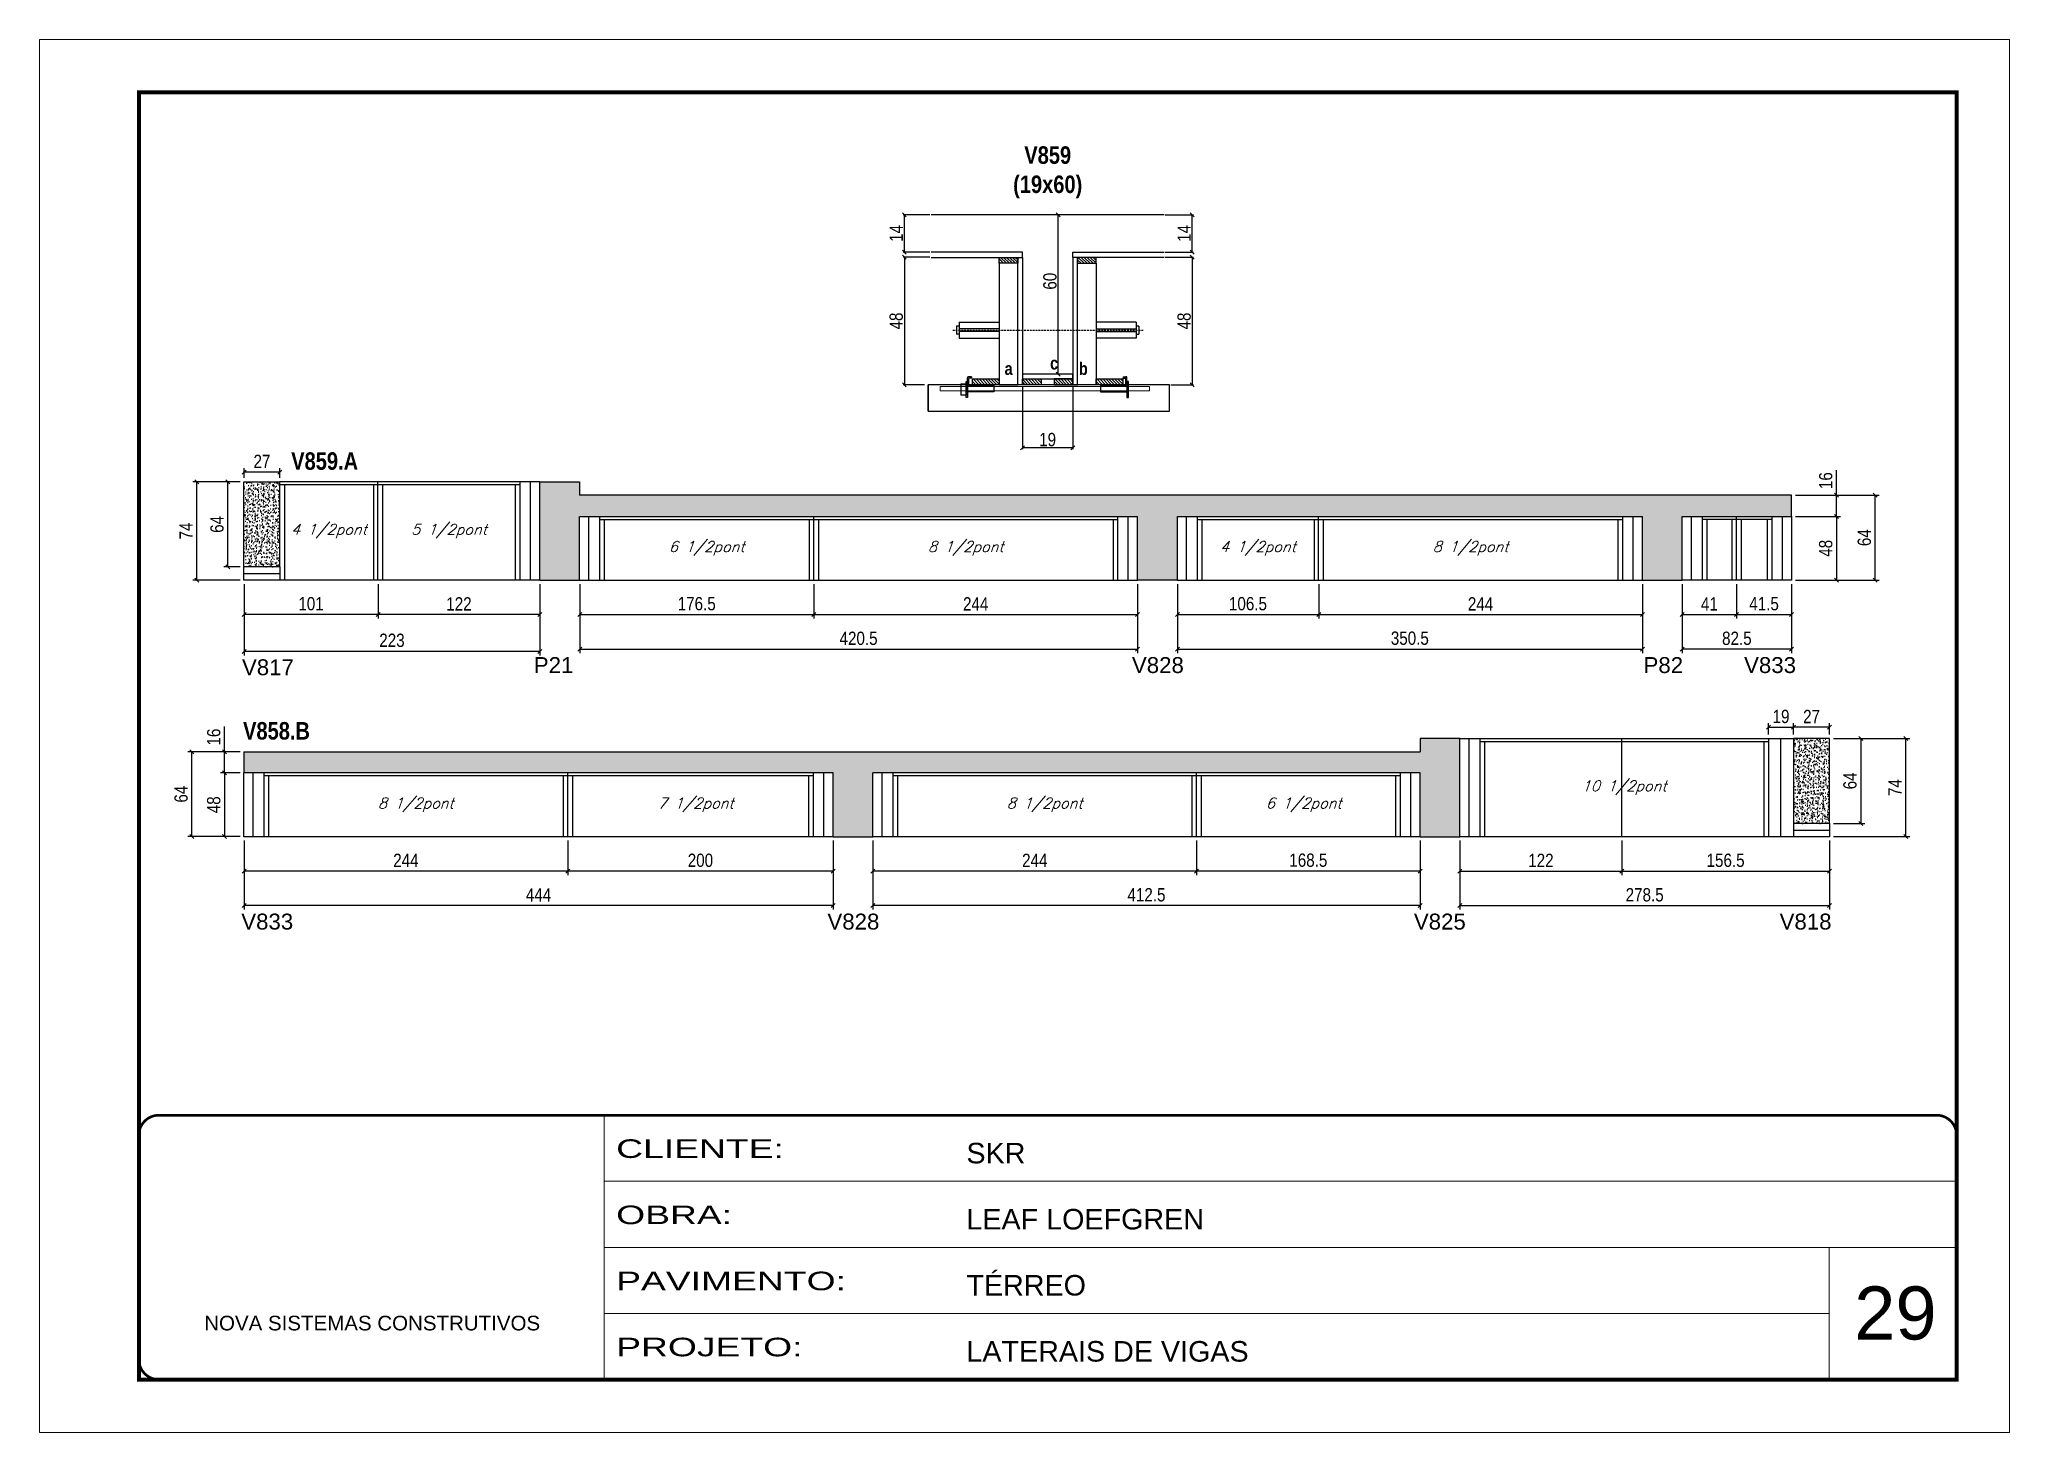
# Model space of a CAD drawing. Extents: x 3309 to 9590, y -2522 to 14608.
# Drawn here: x 3309 to 4794, y 5518 to 6568 of the extents above; entities that cross this region are included whole.
import ezdxf

# ---------------------------------------------------------------- set-up
doc = ezdxf.new("R2010")
doc.units = 0
for name, pattern in [('CONTINUO', [0]), ('DASHED', [0.75, 0.5, -0.25]), ('HIDDEN', [0.375, 0.25, -0.125])]:
    doc.linetypes.add(name, pattern=pattern)
for name, color, linetype in [('5', 5, 'Continuous'), ('barrote', 251, 'Continuous'), ('COTA', 241, 'Continuous'), ('detalhes', 4, 'Continuous'), ('NOMENCLATURA', 7, 'Continuous'), ('Painéis', 200, 'Continuous'), ('presilha', 1, 'Continuous'), ('SARR_2.2x10', 60, 'Continuous'), ('SARR_2.2x7', 40, 'Continuous'), ('SARR_3.5x7', 81, 'Continuous'), ('TENSOR', 3, 'Continuous'), ('texto', 7, 'Continuous')]:
    doc.layers.add(name, color=color, linetype=linetype)
for name, color, linetype, lineweight in [('CARIMBO', 255, 'Continuous', 9), ('CONCRETO', 251, 'Continuous', 25), ('Folhas', 255, 'Continuous', 9), ('SARRAFO DE PRESSAO', 251, 'DASHED', 9), ('SCO-___-LAJ', 2, 'Continuous', 0)]:
    doc.layers.add(name, color=color, linetype=linetype, lineweight=lineweight)
doc.styles.add('ARIAL', font='arial.ttf')
doc.styles.add('COTA TECNICA', font='techl___.ttf', dxfattribs={"height": 10})
doc.styles.add('COTA TECNICA 2X', font='techl___.ttf', dxfattribs={"height": 10})
doc.styles.add('Romans', font='romans.shx')
doc.styles.get("Standard").update_dxf_attribs({"font": 'arial.ttf'})
doc.styles.add('TECNICA', font='techb___.ttf', dxfattribs={"height": 10})
doc.styles.add('Tecnologia', font='')
doc.styles.get('Tecnologia').set_extended_font_data('Forgotten Futurist')
doc.dimstyles.new('PAINEL', dxfattribs={"dimtxt": 10, "dimasz": 3, "dimexe": 3, "dimexo": 3, "dimgap": 3, "dimtad": 1, "dimdec": 1, "dimzin": 12, "dimdsep": 46, "dimtxsty": 'COTA TECNICA', "dimblk1": 'OBLIQUE', "dimblk2": 'OBLIQUE', "dimsah": 1, "dimcen": 0.9, "dimclrd": 4, "dimclre": 4, "dimclrt": 240, "dimadec": 1, "dimazin": 3, "dimtfac": 1, "dimtdec": 1, "dimtmove": 0, "dimatfit": 3, "dimfxl": 1, "dimtolj": 1, "dimtzin": 12, "dimarcsym": 0})
doc.dimstyles.new('SECAO', dxfattribs={"dimscale": 0.333333, "dimtxt": 5, "dimasz": 9, "dimexe": 3, "dimexo": 3, "dimgap": 3, "dimtad": 1, "dimdec": 1, "dimlfac": 0.5, "dimzin": 12, "dimdsep": 46, "dimtxsty": 'COTA TECNICA 2X', "dimblk1": 'OBLIQUE', "dimblk2": 'OBLIQUE', "dimsah": 1, "dimcen": 0.9, "dimclrd": 4, "dimclre": 4, "dimclrt": 240, "dimadec": 1, "dimazin": 3, "dimtfac": 1, "dimtdec": 1, "dimtmove": 0, "dimatfit": 3, "dimfxl": 1, "dimtolj": 1, "dimtzin": 12, "dimarcsym": 0})
pattern_1 = [(135, (37285.8747, -117204.601), (-1.122532015, -1.122532015), [])]

msp = doc.modelspace()

# ---------------------------------------------------------------- texts
at = {"layer": '5', "linetype": 'Continuous'}
for s, rotation, p in [('V817', 359.99996, (3462.05, 6088.64)), ('P21', 359.99996, (3682.03, 6090.29)), ('V828', 359.99996, (4132.84, 6090.29)), ('P82', 359.99996, (4518.45, 6090.29)), ('V833', 359.99996, (4594.24, 6090.29)), ('V833', 0.00004, (3461.53, 5896.97)), ('V828', 0.00004, (3903.34, 5896.97)), ('V825', 0.00004, (4345.35, 5896.97)), ('V818', 0.00004, (4621.02, 5896.97))]:
    msp.add_text(s, height=12, rotation=rotation, dxfattribs=at).set_placement(p)
at = {"layer": 'CARIMBO', "style": 'ARIAL'}
msp.add_text('29', height=40, dxfattribs=at).set_placement((4677.23, 5587.98))
at = {"layer": 'detalhes', "style": 'TECNICA'}
for s, p in [('c', (4071.16, 6319.04)), ('a', (4036.86, 6314.93)), ('b', (4092.84, 6314.92))]:
    msp.add_text(s, height=9.6, dxfattribs=at).set_placement(p)
at = {"layer": 'NOMENCLATURA', "style": 'TECNICA'}
for s, p in [('V859.A', (3499.15, 6243.46)), ('V858.B', (3462.87, 6040.14))]:
    msp.add_text(s, height=13.2, dxfattribs=at).set_placement(p)
at = {"layer": 'NOMENCLATURA', "insert": (4069.37, 6487.26), "char_height": 13.2, "attachment_point": 2, "style": 'TECNICA'}
msp.add_mtext_dynamic_manual_height_columns('V859\\P(19x60)', width=300.2766, gutter_width=1, heights=[0], dxfattribs=at)
at = {"layer": 'texto', "color": 2, "char_height": 8, "attachment_point": 5, "style": 'Romans'}
for s, insert in [('{\\Q19;\\C256;4 1/2pont}', (3527.58, 6197.27)), ('{\\Q19;\\C256;5 1/2pont}', (3618.08, 6197.27)), ('{\\Q19;\\C256;6 1/2pont}', (3812.33, 6184.27)), ('{\\Q19;\\C256;8 1/2pont}', (4007.58, 6184.27)), ('{\\Q19;\\C256;4 1/2pont}', (4227.83, 6184.27)), ('{\\Q19;\\C256;8 1/2pont}', (4388.08, 6184.27)), ('{\\Q19;\\C256;10 1/2pont}', (4503.83, 6003.95)), ('{\\Q19;\\C256;8 1/2pont}', (3593.08, 5990.95)), ('{\\Q19;\\C256;7 1/2pont}', (3804.08, 5990.95)), ('{\\Q19;\\C256;8 1/2pont}', (4067.08, 5990.95)), ('{\\Q19;\\C256;6 1/2pont}', (4262.33, 5990.95))]:
    msp.add_mtext(s, dxfattribs=dict(at, insert=insert))

# ---------------------------------------------------------------- blocks, each defined once
blk = doc.blocks.new('9999999999')
at = {"color": 30, "linetype": 'CONTINUO'}
for p, q in [((98564.6, 34230.2), (98564.6, 34429.4)), ((98564.6, 34379.6), (99584, 34379.6)), ((98564.6, 34329.8), (99488, 34329.8)), ((99584, 34329.8), (99488, 34329.8)), ((99488, 34329.8), (99488, 34230.2)), ((98564.6, 34280), (99488, 34280))]:
    blk.add_line(p, q, dxfattribs=at)
at = {"color": 30, "linetype": 'CONTINUO', "const_width": 2}
blk.add_lwpolyline([(99584, 34230.2), (99584, 34414.4, 0.414214), (99569, 34429.4), (98229, 34429.4, 0.414214), (98214, 34414.4), (98214, 34245.2, 0.414214), (98229, 34230.2), (99584, 34230.2)], format="xyb", dxfattribs=at)
at = {"layer": 'Folhas'}
blk.add_lwpolyline([(98139, 34190.2), (99624, 34190.2), (99624, 35240.2), (98139, 35240.2)], close=True, dxfattribs=at)
at = {"layer": 'Folhas', "color": 30, "const_width": 3}
blk.add_lwpolyline([(98214, 34230.2), (99584, 34230.2), (99584, 35200.2), (98214, 35200.2)], close=True, dxfattribs=at)
at = {"color": 7, "linetype": 'Continuous', "ltscale": 5, "style": 'ARIAL'}
for s, height, p in [('SKR', 15.48, (98837.7, 34393.1)), ('LEAF LOEFGREN', 15.483, (98837.7, 34343.3)), ('TÉRREO', 15.48, (98837.7, 34293.5)), ('NOVA SISTEMAS CONSTRUTIVOS', 11.059, (98263.2, 34267.2)), ('LATERAIS DE VIGAS', 15.483, (98837.7, 34243.7))]:
    blk.add_text(s, height=height, dxfattribs=at).set_placement(p)
at = {"layer": 'Folhas', "color": 7, "style": 'Tecnologia', "width": 1.5}
for s, p in [('CLIENTE:', (98573.7, 34397.2)), ('OBRA:', (98573.7, 34347.3)), ('PAVIMENTO:', (98573.7, 34297.5)), ('PROJETO:', (98573.7, 34247.7))]:
    blk.add_text(s, height=14, dxfattribs=at).set_placement(p)
blk = doc.blocks.new('_Oblique')
at = {"color": 0, "linetype": 'ByBlock', "lineweight": -2}
blk.add_line((-0.5, -0.5), (0.5, 0.5), dxfattribs=at)
blk = doc.blocks.new('*D2390')
at = {"layer": 'COTA', "color": 4, "lineweight": -2, "transparency": 16777216}
for p, q in [((4050.3, 6306.6), (4050.3, 6259.1)), ((4088.3, 6306.6), (4088.3, 6259.1)), ((4088.3, 6260.1), (4050.3, 6260.1))]:
    blk.add_line(p, q, dxfattribs=at)
at = {"layer": 'Defpoints', "color": 0, "transparency": 16777216}
for p in [(4050.3, 6307.6), (4088.3, 6307.6), (4050.3, 6260.1)]:
    blk.add_point(p, dxfattribs=at)
at = {"layer": 'COTA', "color": 4, "lineweight": -2, "transparency": 16777216, "xscale": 3, "yscale": 3, "zscale": 3, "rotation": 180}
blk.add_blockref('_Oblique', (4050.3, 6260.1), dxfattribs=at)
at = {"layer": 'COTA', "color": 4, "lineweight": -2, "transparency": 16777216, "xscale": 3, "yscale": 3, "zscale": 3}
blk.add_blockref('_Oblique', (4088.3, 6260.1), dxfattribs=at)
at = {"layer": 'COTA', "color": 240, "transparency": 16777216, "insert": (4069.3, 6266.2), "char_height": 10, "attachment_point": 5, "style": 'COTA TECNICA 2X'}
blk.add_mtext('\\A1;19', dxfattribs=at)
blk = doc.blocks.new('PRESILHA METÁLICA 1')
at = {"layer": 'presilha'}
for p, q in [((0, 13), (6, 13)), ((0, 13), (0, 0)), ((6, 0), (0, 0)), ((6, 15.5), (7.5, 15.5)), ((6, -2.5), (6, 15.5)), ((6, 13), (6, 0)), ((7.5, 10.6), (7.5, 19.9)), ((7.5, 15.5), (7.5, -2.5)), ((37.5, 4.1), (7.5, 4.1)), ((12, 21), (8.6, 21)), ((9, 11.6), (9, 18.9)), ((12, 19.5), (9.6, 19.5)), ((37.5, 11), (9.6, 11)), ((12, 21), (12, 19.5)), ((37.5, 11), (37.5, 4.1)), ((7.5, -2.5), (6, -2.5))]:
    blk.add_line(p, q, dxfattribs=at)
for centre, radius, start, end in [((8.6, 19.9), 1.14, 90, 180), ((9.6, 18.9), 0.57, 90, 180), ((9.6, 11.6), 0.57, 180, 270)]:
    blk.add_arc(centre, radius, start, end, dxfattribs=at)
blk = doc.blocks.new('PRESILHA METÁLICA 2')
at = {"layer": 'presilha'}
for p, q in [((-5.2, 23.5), (-5.2, 22)), ((-5.2, 23.5), (-1.9, 23.5)), ((-0.8, 14.6), (-0.8, 22.4)), ((-30.8, 13.5), (-30.8, 6.6)), ((-30.8, 13.5), (-2.8, 13.5)), ((-30.8, 6.6), (-0.8, 6.6)), ((-5.2, 22), (-2.8, 22)), ((-2.2, 14.1), (-2.2, 21.4)), ((0.8, 18), (-0.8, 18)), ((-0.8, 18), (-0.8, 0)), ((-0.8, 0), (0.8, 0)), ((0.8, 0), (0.8, 18))]:
    blk.add_line(p, q, dxfattribs=at)
for centre, radius, start, end in [((-1.9, 22.4), 1.14, 0, 90), ((-2.8, 21.4), 0.57, 0, 90), ((-2.8, 14.1), 0.57, 270, 0)]:
    blk.add_arc(centre, radius, start, end, dxfattribs=at)
blk = doc.blocks.new('*D2391')
at = {"layer": 'COTA', "color": 4, "lineweight": -2, "transparency": 16777216}
for p, q in [((3980.6, 6403.6), (3960.3, 6403.6)), ((3961.3, 6403.6), (3961.3, 6307.6)), ((3976.5, 6307.6), (3960.3, 6307.6))]:
    blk.add_line(p, q, dxfattribs=at)
at = {"layer": 'Defpoints', "color": 0, "transparency": 16777216}
for p in [(3981.6, 6403.6), (3961.3, 6307.6), (3977.5, 6307.6)]:
    blk.add_point(p, dxfattribs=at)
at = {"layer": 'COTA', "color": 4, "lineweight": -2, "transparency": 16777216, "xscale": 3, "yscale": 3, "zscale": 3}
for p, rotation in [((3961.3, 6403.6), 90), ((3961.3, 6307.6), 270)]:
    blk.add_blockref('_Oblique', p, dxfattribs=dict(at, rotation=rotation))
at = {"layer": 'COTA', "color": 240, "transparency": 16777216, "insert": (3955.2, 6355.6), "char_height": 10, "attachment_point": 5, "rotation": 90, "style": 'COTA TECNICA 2X'}
blk.add_mtext('\\A1;48', dxfattribs=at)
blk = doc.blocks.new('*D2392')
at = {"layer": 'COTA', "color": 4, "lineweight": -2, "transparency": 16777216}
for p, q in [((4158, 6403.6), (4179.3, 6403.6)), ((4178.3, 6403.6), (4178.3, 6307.6)), ((4162.1, 6307.6), (4179.3, 6307.6))]:
    blk.add_line(p, q, dxfattribs=at)
at = {"layer": 'Defpoints', "color": 0, "transparency": 16777216}
for p in [(4157, 6403.6), (4161.1, 6307.6), (4178.3, 6307.6)]:
    blk.add_point(p, dxfattribs=at)
at = {"layer": 'COTA', "color": 4, "lineweight": -2, "transparency": 16777216, "xscale": 3, "yscale": 3, "zscale": 3}
for p, rotation in [((4178.3, 6403.6), 90), ((4178.3, 6307.6), 270)]:
    blk.add_blockref('_Oblique', p, dxfattribs=dict(at, rotation=rotation))
at = {"layer": 'COTA', "color": 240, "transparency": 16777216, "insert": (4172.2, 6355.6), "char_height": 10, "attachment_point": 5, "rotation": 90, "style": 'COTA TECNICA 2X'}
blk.add_mtext('\\A1;48', dxfattribs=at)
blk = doc.blocks.new('*D2393')
at = {"layer": 'COTA', "color": 4, "lineweight": -2, "transparency": 16777216}
for p, q in [((4087.3, 6435.6), (4076.2, 6435.6)), ((4077.2, 6315.6), (4077.2, 6435.6)), ((4087.3, 6315.6), (4076.2, 6315.6))]:
    blk.add_line(p, q, dxfattribs=at)
at = {"layer": 'Defpoints', "color": 0, "transparency": 16777216}
for p in [(4077.2, 6435.6), (4088.3, 6435.6), (4088.3, 6315.6)]:
    blk.add_point(p, dxfattribs=at)
at = {"layer": 'COTA', "color": 4, "lineweight": -2, "transparency": 16777216, "xscale": 3, "yscale": 3, "zscale": 3}
for p, rotation in [((4077.2, 6435.6), 90), ((4077.2, 6315.6), 270)]:
    blk.add_blockref('_Oblique', p, dxfattribs=dict(at, rotation=rotation))
at = {"layer": 'COTA', "color": 240, "transparency": 16777216, "insert": (4071.1, 6385.6), "char_height": 10, "attachment_point": 5, "rotation": 90, "style": 'COTA TECNICA 2X'}
blk.add_mtext('\\A1;60', dxfattribs=at)
blk = doc.blocks.new('*D2394')
at = {"layer": 'COTA', "color": 4, "lineweight": -2, "transparency": 16777216}
for p, q in [((4158, 6435.6), (4179.3, 6435.6)), ((4178.3, 6407.6), (4178.3, 6435.6)), ((4158, 6407.6), (4179.3, 6407.6))]:
    blk.add_line(p, q, dxfattribs=at)
at = {"layer": 'Defpoints', "color": 0, "transparency": 16777216}
for p in [(4157, 6435.6), (4178.3, 6435.6), (4157, 6407.6)]:
    blk.add_point(p, dxfattribs=at)
at = {"layer": 'COTA', "color": 4, "lineweight": -2, "transparency": 16777216, "xscale": 3, "yscale": 3, "zscale": 3}
for p, rotation in [((4178.3, 6435.6), 90), ((4178.3, 6407.6), 270)]:
    blk.add_blockref('_Oblique', p, dxfattribs=dict(at, rotation=rotation))
at = {"layer": 'COTA', "color": 240, "transparency": 16777216, "insert": (4172.2, 6421.6), "char_height": 10, "attachment_point": 5, "rotation": 90, "style": 'COTA TECNICA 2X'}
blk.add_mtext('\\A1;14', dxfattribs=at)
blk = doc.blocks.new('*D2395')
at = {"layer": 'COTA', "color": 4, "lineweight": -2, "transparency": 16777216}
for p, q in [((3980.6, 6435.6), (3960.3, 6435.6)), ((3961.3, 6407.6), (3961.3, 6435.6)), ((3980.6, 6407.6), (3960.3, 6407.6))]:
    blk.add_line(p, q, dxfattribs=at)
at = {"layer": 'Defpoints', "color": 0, "transparency": 16777216}
for p in [(3961.3, 6435.6), (3981.6, 6435.6), (3981.6, 6407.6)]:
    blk.add_point(p, dxfattribs=at)
at = {"layer": 'COTA', "color": 4, "lineweight": -2, "transparency": 16777216, "xscale": 3, "yscale": 3, "zscale": 3}
for p, rotation in [((3961.3, 6435.6), 90), ((3961.3, 6407.6), 270)]:
    blk.add_blockref('_Oblique', p, dxfattribs=dict(at, rotation=rotation))
at = {"layer": 'COTA', "color": 240, "transparency": 16777216, "insert": (3955.2, 6421.6), "char_height": 10, "attachment_point": 5, "rotation": 90, "style": 'COTA TECNICA 2X'}
blk.add_mtext('\\A1;14', dxfattribs=at)
blk = doc.blocks.new('*D2396')
at = {"layer": 'COTA', "color": 4, "linetype": 'ByBlock', "lineweight": -2, "transparency": 16777216}
for p, q in [((3564.6, 6157.3), (3564.6, 6131.4)), ((3686.6, 6157.3), (3686.6, 6131.4)), ((3686.6, 6134.4), (3564.6, 6134.4))]:
    blk.add_line(p, q, dxfattribs=at)
at = {"layer": 'Defpoints', "color": 0, "linetype": 'ByBlock', "transparency": 16777216}
for p in [(3564.6, 6160.3), (3686.6, 6160.3), (3564.6, 6134.4)]:
    blk.add_point(p, dxfattribs=at)
at = {"layer": 'COTA', "color": 4, "linetype": 'ByBlock', "lineweight": -2, "transparency": 16777216, "xscale": 3, "yscale": 3, "zscale": 3, "rotation": 180}
blk.add_blockref('_Oblique', (3564.6, 6134.4), dxfattribs=at)
at = {"layer": 'COTA', "color": 4, "linetype": 'ByBlock', "lineweight": -2, "transparency": 16777216, "xscale": 3, "yscale": 3, "zscale": 3}
blk.add_blockref('_Oblique', (3686.6, 6134.4), dxfattribs=at)
at = {"layer": 'COTA', "color": 240, "linetype": 'ByBlock', "transparency": 16777216, "insert": (3625.6, 6142.4), "char_height": 10, "attachment_point": 5, "style": 'COTA TECNICA'}
blk.add_mtext('\\A1;122', dxfattribs=at)
blk = doc.blocks.new('*D2397')
at = {"layer": 'COTA', "color": 4, "linetype": 'ByBlock', "lineweight": -2, "transparency": 16777216}
for p, q in [((3463.6, 6157.3), (3463.6, 6131.4)), ((3564.6, 6157.3), (3564.6, 6131.4)), ((3564.6, 6134.4), (3463.6, 6134.4))]:
    blk.add_line(p, q, dxfattribs=at)
at = {"layer": 'Defpoints', "color": 0, "linetype": 'ByBlock', "transparency": 16777216}
for p in [(3463.6, 6160.3), (3564.6, 6160.3), (3463.6, 6134.4)]:
    blk.add_point(p, dxfattribs=at)
at = {"layer": 'COTA', "color": 4, "linetype": 'ByBlock', "lineweight": -2, "transparency": 16777216, "xscale": 3, "yscale": 3, "zscale": 3, "rotation": 180}
blk.add_blockref('_Oblique', (3463.6, 6134.4), dxfattribs=at)
at = {"layer": 'COTA', "color": 4, "linetype": 'ByBlock', "lineweight": -2, "transparency": 16777216, "xscale": 3, "yscale": 3, "zscale": 3}
blk.add_blockref('_Oblique', (3564.6, 6134.4), dxfattribs=at)
at = {"layer": 'COTA', "color": 240, "linetype": 'ByBlock', "transparency": 16777216, "insert": (3514.1, 6142.5), "char_height": 10, "attachment_point": 5, "style": 'COTA TECNICA'}
blk.add_mtext('\\A1;101', dxfattribs=at)
blk = doc.blocks.new('*D2398')
at = {"layer": 'COTA', "color": 4, "linetype": 'ByBlock', "lineweight": -2, "transparency": 16777216}
for p, q in [((3463.6, 6157.3), (3463.6, 6103.6)), ((3686.6, 6157.3), (3686.6, 6103.6)), ((3686.6, 6106.6), (3463.6, 6106.6))]:
    blk.add_line(p, q, dxfattribs=at)
at = {"layer": 'Defpoints', "color": 0, "linetype": 'ByBlock', "transparency": 16777216}
for p in [(3463.6, 6160.3), (3686.6, 6160.3), (3463.6, 6106.6)]:
    blk.add_point(p, dxfattribs=at)
at = {"layer": 'COTA', "color": 4, "linetype": 'ByBlock', "lineweight": -2, "transparency": 16777216, "xscale": 3, "yscale": 3, "zscale": 3, "rotation": 180}
blk.add_blockref('_Oblique', (3463.6, 6106.6), dxfattribs=at)
at = {"layer": 'COTA', "color": 4, "linetype": 'ByBlock', "lineweight": -2, "transparency": 16777216, "xscale": 3, "yscale": 3, "zscale": 3}
blk.add_blockref('_Oblique', (3686.6, 6106.6), dxfattribs=at)
at = {"layer": 'COTA', "color": 240, "linetype": 'ByBlock', "transparency": 16777216, "insert": (3575.1, 6114.9), "char_height": 10, "attachment_point": 5, "style": 'COTA TECNICA'}
blk.add_mtext('\\A1;223', dxfattribs=at)
blk = doc.blocks.new('*D2399')
at = {"layer": 'COTA', "color": 4, "lineweight": -2, "transparency": 16777216}
for p, q in [((3460.6, 6234.3), (3448.4, 6234.3)), ((3451.4, 6170.3), (3451.4, 6234.3)), ((3460.6, 6170.3), (3448.4, 6170.3))]:
    blk.add_line(p, q, dxfattribs=at)
at = {"layer": 'Defpoints', "color": 0, "transparency": 16777216}
for p in [(3451.4, 6234.3), (3463.6, 6234.3), (3463.6, 6170.3)]:
    blk.add_point(p, dxfattribs=at)
at = {"layer": 'COTA', "color": 4, "lineweight": -2, "transparency": 16777216, "xscale": 3, "yscale": 3, "zscale": 3}
for p, rotation in [((3451.4, 6234.3), 90), ((3451.4, 6170.3), 270)]:
    blk.add_blockref('_Oblique', p, dxfattribs=dict(at, rotation=rotation))
at = {"layer": 'COTA', "color": 240, "transparency": 16777216, "insert": (3443.3, 6202.3), "char_height": 10, "attachment_point": 5, "rotation": 90, "style": 'COTA TECNICA'}
blk.add_mtext('\\A1;64', dxfattribs=at)
blk = doc.blocks.new('*D2400')
at = {"layer": 'COTA', "color": 4, "lineweight": -2, "transparency": 16777216}
for p, q in [((3463.6, 6237.3), (3463.6, 6244.7)), ((3490.6, 6241.7), (3463.6, 6241.7)), ((3490.6, 6237.3), (3490.6, 6244.7))]:
    blk.add_line(p, q, dxfattribs=at)
at = {"layer": 'Defpoints', "color": 0, "transparency": 16777216}
for p in [(3463.6, 6241.7), (3463.6, 6234.3), (3490.6, 6234.3)]:
    blk.add_point(p, dxfattribs=at)
at = {"layer": 'COTA', "color": 4, "lineweight": -2, "transparency": 16777216, "xscale": 3, "yscale": 3, "zscale": 3, "rotation": 180}
blk.add_blockref('_Oblique', (3463.6, 6241.7), dxfattribs=at)
at = {"layer": 'COTA', "color": 4, "lineweight": -2, "transparency": 16777216, "xscale": 3, "yscale": 3, "zscale": 3}
blk.add_blockref('_Oblique', (3490.6, 6241.7), dxfattribs=at)
at = {"layer": 'COTA', "color": 240, "transparency": 16777216, "insert": (3477.1, 6249.8), "char_height": 10, "attachment_point": 5, "style": 'COTA TECNICA'}
blk.add_mtext('\\A1;27', dxfattribs=at)
blk = doc.blocks.new('*D2401')
at = {"layer": 'COTA', "color": 4, "lineweight": -2, "transparency": 16777216}
for p, q in [((3460.6, 6234.3), (3425, 6234.3)), ((3428, 6160.3), (3428, 6234.3)), ((3460.6, 6160.3), (3425, 6160.3))]:
    blk.add_line(p, q, dxfattribs=at)
at = {"layer": 'Defpoints', "color": 0, "transparency": 16777216}
for p in [(3428, 6234.3), (3463.6, 6234.3), (3463.6, 6160.3)]:
    blk.add_point(p, dxfattribs=at)
at = {"layer": 'COTA', "color": 4, "lineweight": -2, "transparency": 16777216, "xscale": 3, "yscale": 3, "zscale": 3}
for p, rotation in [((3428, 6234.3), 90), ((3428, 6160.3), 270)]:
    blk.add_blockref('_Oblique', p, dxfattribs=dict(at, rotation=rotation))
at = {"layer": 'COTA', "color": 240, "transparency": 16777216, "insert": (3419.9, 6197.3), "char_height": 10, "attachment_point": 5, "rotation": 90, "style": 'COTA TECNICA'}
blk.add_mtext('\\A1;74', dxfattribs=at)
blk = doc.blocks.new('*D2402')
at = {"layer": 'COTA', "color": 4, "linetype": 'ByBlock', "lineweight": -2, "transparency": 16777216}
for p, q in [((4167.1, 6157.3), (4167.1, 6131.4)), ((4273.6, 6157.3), (4273.6, 6131.4)), ((4167.1, 6134.4), (4273.6, 6134.4))]:
    blk.add_line(p, q, dxfattribs=at)
at = {"layer": 'Defpoints', "color": 0, "linetype": 'ByBlock', "transparency": 16777216}
for p in [(4167.1, 6160.3), (4273.6, 6160.3), (4273.6, 6134.4)]:
    blk.add_point(p, dxfattribs=at)
at = {"layer": 'COTA', "color": 4, "linetype": 'ByBlock', "lineweight": -2, "transparency": 16777216, "xscale": 3, "yscale": 3, "zscale": 3, "rotation": 180}
blk.add_blockref('_Oblique', (4167.1, 6134.4), dxfattribs=at)
at = {"layer": 'COTA', "color": 4, "linetype": 'ByBlock', "lineweight": -2, "transparency": 16777216, "xscale": 3, "yscale": 3, "zscale": 3}
blk.add_blockref('_Oblique', (4273.6, 6134.4), dxfattribs=at)
at = {"layer": 'COTA', "color": 240, "linetype": 'ByBlock', "transparency": 16777216, "insert": (4220.3, 6142.5), "char_height": 10, "attachment_point": 5, "style": 'COTA TECNICA'}
blk.add_mtext('\\A1;106.5', dxfattribs=at)
blk = doc.blocks.new('*D2403')
at = {"layer": 'COTA', "color": 4, "linetype": 'ByBlock', "lineweight": -2, "transparency": 16777216}
for p, q in [((4273.6, 6157.3), (4273.6, 6131.4)), ((4517.6, 6157.3), (4517.6, 6131.4)), ((4273.6, 6134.4), (4517.6, 6134.4))]:
    blk.add_line(p, q, dxfattribs=at)
at = {"layer": 'Defpoints', "color": 0, "linetype": 'ByBlock', "transparency": 16777216}
for p in [(4273.6, 6160.3), (4517.6, 6160.3), (4517.6, 6134.4)]:
    blk.add_point(p, dxfattribs=at)
at = {"layer": 'COTA', "color": 4, "linetype": 'ByBlock', "lineweight": -2, "transparency": 16777216, "xscale": 3, "yscale": 3, "zscale": 3, "rotation": 180}
blk.add_blockref('_Oblique', (4273.6, 6134.4), dxfattribs=at)
at = {"layer": 'COTA', "color": 4, "linetype": 'ByBlock', "lineweight": -2, "transparency": 16777216, "xscale": 3, "yscale": 3, "zscale": 3}
blk.add_blockref('_Oblique', (4517.6, 6134.4), dxfattribs=at)
at = {"layer": 'COTA', "color": 240, "linetype": 'ByBlock', "transparency": 16777216, "insert": (4395.6, 6142.4), "char_height": 10, "attachment_point": 5, "style": 'COTA TECNICA'}
blk.add_mtext('\\A1;244', dxfattribs=at)
blk = doc.blocks.new('*D2406')
at = {"layer": 'COTA', "color": 4, "linetype": 'ByBlock', "lineweight": -2, "transparency": 16777216}
for p, q in [((4167.1, 6157.3), (4167.1, 6105.3)), ((4517.6, 6157.3), (4517.6, 6105.3)), ((4167.1, 6108.3), (4517.6, 6108.3))]:
    blk.add_line(p, q, dxfattribs=at)
at = {"layer": 'Defpoints', "color": 0, "linetype": 'ByBlock', "transparency": 16777216}
for p in [(4167.1, 6160.3), (4517.6, 6160.3), (4517.6, 6108.3)]:
    blk.add_point(p, dxfattribs=at)
at = {"layer": 'COTA', "color": 4, "linetype": 'ByBlock', "lineweight": -2, "transparency": 16777216, "xscale": 3, "yscale": 3, "zscale": 3, "rotation": 180}
blk.add_blockref('_Oblique', (4167.1, 6108.3), dxfattribs=at)
at = {"layer": 'COTA', "color": 4, "linetype": 'ByBlock', "lineweight": -2, "transparency": 16777216, "xscale": 3, "yscale": 3, "zscale": 3}
blk.add_blockref('_Oblique', (4517.6, 6108.3), dxfattribs=at)
at = {"layer": 'COTA', "color": 240, "linetype": 'ByBlock', "transparency": 16777216, "insert": (4342.3, 6116.5), "char_height": 10, "attachment_point": 5, "style": 'COTA TECNICA'}
blk.add_mtext('\\A1;350.5', dxfattribs=at)
blk = doc.blocks.new('*D2404')
at = {"layer": 'COTA', "color": 4, "linetype": 'ByBlock', "lineweight": -2, "transparency": 16777216}
for p, q in [((3716.6, 6157.3), (3716.6, 6131.4)), ((3893.1, 6157.3), (3893.1, 6131.4)), ((3716.6, 6134.4), (3893.1, 6134.4))]:
    blk.add_line(p, q, dxfattribs=at)
at = {"layer": 'Defpoints', "color": 0, "linetype": 'ByBlock', "transparency": 16777216}
for p in [(3716.6, 6160.3), (3893.1, 6160.3), (3893.1, 6134.4)]:
    blk.add_point(p, dxfattribs=at)
at = {"layer": 'COTA', "color": 4, "linetype": 'ByBlock', "lineweight": -2, "transparency": 16777216, "xscale": 3, "yscale": 3, "zscale": 3, "rotation": 180}
blk.add_blockref('_Oblique', (3716.6, 6134.4), dxfattribs=at)
at = {"layer": 'COTA', "color": 4, "linetype": 'ByBlock', "lineweight": -2, "transparency": 16777216, "xscale": 3, "yscale": 3, "zscale": 3}
blk.add_blockref('_Oblique', (3893.1, 6134.4), dxfattribs=at)
at = {"layer": 'COTA', "color": 240, "linetype": 'ByBlock', "transparency": 16777216, "insert": (3804.8, 6142.5), "char_height": 10, "attachment_point": 5, "style": 'COTA TECNICA'}
blk.add_mtext('\\A1;176.5', dxfattribs=at)
blk = doc.blocks.new('*D2405')
at = {"layer": 'COTA', "color": 4, "linetype": 'ByBlock', "lineweight": -2, "transparency": 16777216}
for p, q in [((3893.1, 6157.3), (3893.1, 6131.4)), ((4137.1, 6157.3), (4137.1, 6131.4)), ((3893.1, 6134.4), (4137.1, 6134.4))]:
    blk.add_line(p, q, dxfattribs=at)
at = {"layer": 'Defpoints', "color": 0, "linetype": 'ByBlock', "transparency": 16777216}
for p in [(3893.1, 6160.3), (4137.1, 6160.3), (4137.1, 6134.4)]:
    blk.add_point(p, dxfattribs=at)
at = {"layer": 'COTA', "color": 4, "linetype": 'ByBlock', "lineweight": -2, "transparency": 16777216, "xscale": 3, "yscale": 3, "zscale": 3, "rotation": 180}
blk.add_blockref('_Oblique', (3893.1, 6134.4), dxfattribs=at)
at = {"layer": 'COTA', "color": 4, "linetype": 'ByBlock', "lineweight": -2, "transparency": 16777216, "xscale": 3, "yscale": 3, "zscale": 3}
blk.add_blockref('_Oblique', (4137.1, 6134.4), dxfattribs=at)
at = {"layer": 'COTA', "color": 240, "linetype": 'ByBlock', "transparency": 16777216, "insert": (4015.1, 6142.4), "char_height": 10, "attachment_point": 5, "style": 'COTA TECNICA'}
blk.add_mtext('\\A1;244', dxfattribs=at)
blk = doc.blocks.new('*D2407')
at = {"layer": 'COTA', "color": 4, "linetype": 'ByBlock', "lineweight": -2, "transparency": 16777216}
for p, q in [((3716.6, 6157.3), (3716.6, 6105.3)), ((4137.1, 6157.3), (4137.1, 6105.3)), ((3716.6, 6108.3), (4137.1, 6108.3))]:
    blk.add_line(p, q, dxfattribs=at)
at = {"layer": 'Defpoints', "color": 0, "linetype": 'ByBlock', "transparency": 16777216}
for p in [(3716.6, 6160.3), (4137.1, 6160.3), (4137.1, 6108.3)]:
    blk.add_point(p, dxfattribs=at)
at = {"layer": 'COTA', "color": 4, "linetype": 'ByBlock', "lineweight": -2, "transparency": 16777216, "xscale": 3, "yscale": 3, "zscale": 3, "rotation": 180}
blk.add_blockref('_Oblique', (3716.6, 6108.3), dxfattribs=at)
at = {"layer": 'COTA', "color": 4, "linetype": 'ByBlock', "lineweight": -2, "transparency": 16777216, "xscale": 3, "yscale": 3, "zscale": 3}
blk.add_blockref('_Oblique', (4137.1, 6108.3), dxfattribs=at)
at = {"layer": 'COTA', "color": 240, "linetype": 'ByBlock', "transparency": 16777216, "insert": (3926.8, 6116.4), "char_height": 10, "attachment_point": 5, "style": 'COTA TECNICA'}
blk.add_mtext('\\A1;420.5', dxfattribs=at)
blk = doc.blocks.new('*D2408')
at = {"layer": 'COTA', "color": 4, "lineweight": -2, "transparency": 16777216}
for p, q in [((4547.6, 6157.3), (4547.6, 6105.3)), ((4630.1, 6157.3), (4630.1, 6105.3)), ((4630.1, 6108.3), (4547.6, 6108.3))]:
    blk.add_line(p, q, dxfattribs=at)
at = {"layer": 'Defpoints', "color": 0, "transparency": 16777216}
for p in [(4547.6, 6160.3), (4630.1, 6160.3), (4547.6, 6108.3)]:
    blk.add_point(p, dxfattribs=at)
at = {"layer": 'COTA', "color": 4, "lineweight": -2, "transparency": 16777216, "xscale": 3, "yscale": 3, "zscale": 3, "rotation": 180}
blk.add_blockref('_Oblique', (4547.6, 6108.3), dxfattribs=at)
at = {"layer": 'COTA', "color": 4, "lineweight": -2, "transparency": 16777216, "xscale": 3, "yscale": 3, "zscale": 3}
blk.add_blockref('_Oblique', (4630.1, 6108.3), dxfattribs=at)
at = {"layer": 'COTA', "color": 240, "transparency": 16777216, "insert": (4588.8, 6116.4), "char_height": 10, "attachment_point": 5, "style": 'COTA TECNICA'}
blk.add_mtext('\\A1;82.5', dxfattribs=at)
blk = doc.blocks.new('*D2409')
at = {"layer": 'COTA', "color": 4, "lineweight": -2, "transparency": 16777216}
for p, q in [((4633.1, 6208.3), (4666.9, 6208.3)), ((4663.9, 6208.3), (4663.9, 6160.3)), ((4633.1, 6160.3), (4666.9, 6160.3))]:
    blk.add_line(p, q, dxfattribs=at)
at = {"layer": 'Defpoints', "color": 0, "transparency": 16777216}
for p in [(4630.1, 6208.3), (4630.1, 6160.3), (4663.9, 6160.3)]:
    blk.add_point(p, dxfattribs=at)
at = {"layer": 'COTA', "color": 4, "lineweight": -2, "transparency": 16777216, "xscale": 3, "yscale": 3, "zscale": 3}
for p, rotation in [((4663.9, 6208.3), 90), ((4663.9, 6160.3), 270)]:
    blk.add_blockref('_Oblique', p, dxfattribs=dict(at, rotation=rotation))
at = {"layer": 'COTA', "color": 240, "transparency": 16777216, "insert": (4655.8, 6184.3), "char_height": 10, "attachment_point": 5, "rotation": 90, "style": 'COTA TECNICA'}
blk.add_mtext('\\A1;48', dxfattribs=at)
blk = doc.blocks.new('*D2410')
at = {"layer": 'COTA', "color": 4, "lineweight": -2, "transparency": 16777216}
for p, q in [((4663.9, 6224.3), (4663.9, 6243.3)), ((4633.1, 6224.3), (4666.9, 6224.3)), ((4663.9, 6208.3), (4663.9, 6224.3)), ((4633.1, 6208.3), (4666.9, 6208.3))]:
    blk.add_line(p, q, dxfattribs=at)
at = {"layer": 'Defpoints', "color": 0, "transparency": 16777216}
for p in [(4630.1, 6224.3), (4663.9, 6224.3), (4630.1, 6208.3)]:
    blk.add_point(p, dxfattribs=at)
at = {"layer": 'COTA', "color": 4, "lineweight": -2, "transparency": 16777216, "xscale": 3, "yscale": 3, "zscale": 3}
for p, rotation in [((4663.9, 6224.3), 90), ((4663.9, 6208.3), 270)]:
    blk.add_blockref('_Oblique', p, dxfattribs=dict(at, rotation=rotation))
at = {"layer": 'COTA', "color": 240, "transparency": 16777216, "insert": (4655.8, 6235.3), "char_height": 10, "attachment_point": 5, "rotation": 90, "style": 'COTA TECNICA'}
blk.add_mtext('\\A1;16', dxfattribs=at)
blk = doc.blocks.new('*D2411')
at = {"layer": 'COTA', "color": 4, "lineweight": -2, "transparency": 16777216}
for p, q in [((4633.1, 6224.3), (4696, 6224.3)), ((4693, 6160.3), (4693, 6224.3)), ((4633.1, 6160.3), (4696, 6160.3))]:
    blk.add_line(p, q, dxfattribs=at)
at = {"layer": 'Defpoints', "color": 0, "transparency": 16777216}
for p in [(4630.1, 6224.3), (4693, 6224.3), (4630.1, 6160.3)]:
    blk.add_point(p, dxfattribs=at)
at = {"layer": 'COTA', "color": 4, "lineweight": -2, "transparency": 16777216, "xscale": 3, "yscale": 3, "zscale": 3}
for p, rotation in [((4693, 6224.3), 90), ((4693, 6160.3), 270)]:
    blk.add_blockref('_Oblique', p, dxfattribs=dict(at, rotation=rotation))
at = {"layer": 'COTA', "color": 240, "transparency": 16777216, "insert": (4684.9, 6192.3), "char_height": 10, "attachment_point": 5, "rotation": 90, "style": 'COTA TECNICA'}
blk.add_mtext('\\A1;64', dxfattribs=at)
blk = doc.blocks.new('*D2412')
at = {"layer": 'COTA', "color": 4, "lineweight": -2, "transparency": 16777216}
for p, q in [((4547.6, 6157.3), (4547.6, 6131.4)), ((4588.6, 6157.3), (4588.6, 6131.4)), ((4547.6, 6134.4), (4588.6, 6134.4))]:
    blk.add_line(p, q, dxfattribs=at)
at = {"layer": 'Defpoints', "color": 0, "transparency": 16777216}
for p in [(4547.6, 6160.3), (4588.6, 6160.3), (4588.6, 6134.4)]:
    blk.add_point(p, dxfattribs=at)
at = {"layer": 'COTA', "color": 4, "lineweight": -2, "transparency": 16777216, "xscale": 3, "yscale": 3, "zscale": 3, "rotation": 180}
blk.add_blockref('_Oblique', (4547.6, 6134.4), dxfattribs=at)
at = {"layer": 'COTA', "color": 4, "lineweight": -2, "transparency": 16777216, "xscale": 3, "yscale": 3, "zscale": 3}
blk.add_blockref('_Oblique', (4588.6, 6134.4), dxfattribs=at)
at = {"layer": 'COTA', "color": 240, "transparency": 16777216, "insert": (4568.1, 6142.4), "char_height": 10, "attachment_point": 5, "style": 'COTA TECNICA'}
blk.add_mtext('\\A1;41', dxfattribs=at)
blk = doc.blocks.new('*D2413')
at = {"layer": 'COTA', "color": 4, "lineweight": -2, "transparency": 16777216}
for p, q in [((4588.6, 6157.3), (4588.6, 6131.4)), ((4630.1, 6157.3), (4630.1, 6131.4)), ((4588.6, 6134.4), (4630.1, 6134.4))]:
    blk.add_line(p, q, dxfattribs=at)
at = {"layer": 'Defpoints', "color": 0, "transparency": 16777216}
for p in [(4588.6, 6160.3), (4630.1, 6160.3), (4630.1, 6134.4)]:
    blk.add_point(p, dxfattribs=at)
at = {"layer": 'COTA', "color": 4, "lineweight": -2, "transparency": 16777216, "xscale": 3, "yscale": 3, "zscale": 3, "rotation": 180}
blk.add_blockref('_Oblique', (4588.6, 6134.4), dxfattribs=at)
at = {"layer": 'COTA', "color": 4, "lineweight": -2, "transparency": 16777216, "xscale": 3, "yscale": 3, "zscale": 3}
blk.add_blockref('_Oblique', (4630.1, 6134.4), dxfattribs=at)
at = {"layer": 'COTA', "color": 240, "transparency": 16777216, "insert": (4609.3, 6142.5), "char_height": 10, "attachment_point": 5, "style": 'COTA TECNICA'}
blk.add_mtext('\\A1;41.5', dxfattribs=at)
blk = doc.blocks.new('*D2414')
at = {"layer": 'COTA', "color": 4, "linetype": 'ByBlock', "lineweight": -2, "transparency": 16777216}
for p, q in [((3707.6, 5964), (3707.6, 5938)), ((3907.6, 5964), (3907.6, 5938)), ((3907.6, 5941), (3707.6, 5941))]:
    blk.add_line(p, q, dxfattribs=at)
at = {"layer": 'Defpoints', "color": 0, "linetype": 'ByBlock', "transparency": 16777216}
for p in [(3707.6, 5967), (3907.6, 5967), (3707.6, 5941)]:
    blk.add_point(p, dxfattribs=at)
at = {"layer": 'COTA', "color": 4, "linetype": 'ByBlock', "lineweight": -2, "transparency": 16777216, "xscale": 3, "yscale": 3, "zscale": 3, "rotation": 180}
blk.add_blockref('_Oblique', (3707.6, 5941), dxfattribs=at)
at = {"layer": 'COTA', "color": 4, "linetype": 'ByBlock', "lineweight": -2, "transparency": 16777216, "xscale": 3, "yscale": 3, "zscale": 3}
blk.add_blockref('_Oblique', (3907.6, 5941), dxfattribs=at)
at = {"layer": 'COTA', "color": 240, "linetype": 'ByBlock', "transparency": 16777216, "insert": (3807.6, 5949.1), "char_height": 10, "attachment_point": 5, "style": 'COTA TECNICA'}
blk.add_mtext('\\A1;200', dxfattribs=at)
blk = doc.blocks.new('*D2415')
at = {"layer": 'COTA', "color": 4, "linetype": 'ByBlock', "lineweight": -2, "transparency": 16777216}
for p, q in [((3463.6, 5964), (3463.6, 5938)), ((3707.6, 5964), (3707.6, 5938)), ((3707.6, 5941), (3463.6, 5941))]:
    blk.add_line(p, q, dxfattribs=at)
at = {"layer": 'Defpoints', "color": 0, "linetype": 'ByBlock', "transparency": 16777216}
for p in [(3463.6, 5967), (3707.6, 5967), (3463.6, 5941)]:
    blk.add_point(p, dxfattribs=at)
at = {"layer": 'COTA', "color": 4, "linetype": 'ByBlock', "lineweight": -2, "transparency": 16777216, "xscale": 3, "yscale": 3, "zscale": 3, "rotation": 180}
blk.add_blockref('_Oblique', (3463.6, 5941), dxfattribs=at)
at = {"layer": 'COTA', "color": 4, "linetype": 'ByBlock', "lineweight": -2, "transparency": 16777216, "xscale": 3, "yscale": 3, "zscale": 3}
blk.add_blockref('_Oblique', (3707.6, 5941), dxfattribs=at)
at = {"layer": 'COTA', "color": 240, "linetype": 'ByBlock', "transparency": 16777216, "insert": (3585.6, 5949.1), "char_height": 10, "attachment_point": 5, "style": 'COTA TECNICA'}
blk.add_mtext('\\A1;244', dxfattribs=at)
blk = doc.blocks.new('*D2418')
at = {"layer": 'COTA', "color": 4, "linetype": 'ByBlock', "lineweight": -2, "transparency": 16777216}
for p, q in [((3463.6, 5964), (3463.6, 5912)), ((3907.6, 5964), (3907.6, 5912)), ((3907.6, 5915), (3463.6, 5915))]:
    blk.add_line(p, q, dxfattribs=at)
at = {"layer": 'Defpoints', "color": 0, "linetype": 'ByBlock', "transparency": 16777216}
for p in [(3463.6, 5967), (3907.6, 5967), (3463.6, 5915)]:
    blk.add_point(p, dxfattribs=at)
at = {"layer": 'COTA', "color": 4, "linetype": 'ByBlock', "lineweight": -2, "transparency": 16777216, "xscale": 3, "yscale": 3, "zscale": 3, "rotation": 180}
blk.add_blockref('_Oblique', (3463.6, 5915), dxfattribs=at)
at = {"layer": 'COTA', "color": 4, "linetype": 'ByBlock', "lineweight": -2, "transparency": 16777216, "xscale": 3, "yscale": 3, "zscale": 3}
blk.add_blockref('_Oblique', (3907.6, 5915), dxfattribs=at)
at = {"layer": 'COTA', "color": 240, "linetype": 'ByBlock', "transparency": 16777216, "insert": (3685.6, 5923.1), "char_height": 10, "attachment_point": 5, "style": 'COTA TECNICA'}
blk.add_mtext('\\A1;444', dxfattribs=at)
blk = doc.blocks.new('*D2416')
at = {"layer": 'COTA', "color": 4, "linetype": 'ByBlock', "lineweight": -2, "transparency": 16777216}
for p, q in [((4181.6, 5964), (4181.6, 5938)), ((4350.1, 5964), (4350.1, 5938)), ((4350.1, 5941), (4181.6, 5941))]:
    blk.add_line(p, q, dxfattribs=at)
at = {"layer": 'Defpoints', "color": 0, "linetype": 'ByBlock', "transparency": 16777216}
for p in [(4181.6, 5967), (4350.1, 5967), (4181.6, 5941)]:
    blk.add_point(p, dxfattribs=at)
at = {"layer": 'COTA', "color": 4, "linetype": 'ByBlock', "lineweight": -2, "transparency": 16777216, "xscale": 3, "yscale": 3, "zscale": 3, "rotation": 180}
blk.add_blockref('_Oblique', (4181.6, 5941), dxfattribs=at)
at = {"layer": 'COTA', "color": 4, "linetype": 'ByBlock', "lineweight": -2, "transparency": 16777216, "xscale": 3, "yscale": 3, "zscale": 3}
blk.add_blockref('_Oblique', (4350.1, 5941), dxfattribs=at)
at = {"layer": 'COTA', "color": 240, "linetype": 'ByBlock', "transparency": 16777216, "insert": (4265.8, 5949.2), "char_height": 10, "attachment_point": 5, "style": 'COTA TECNICA'}
blk.add_mtext('\\A1;168.5', dxfattribs=at)
blk = doc.blocks.new('*D2417')
at = {"layer": 'COTA', "color": 4, "linetype": 'ByBlock', "lineweight": -2, "transparency": 16777216}
for p, q in [((3937.6, 5964), (3937.6, 5938)), ((4181.6, 5964), (4181.6, 5938)), ((4181.6, 5941), (3937.6, 5941))]:
    blk.add_line(p, q, dxfattribs=at)
at = {"layer": 'Defpoints', "color": 0, "linetype": 'ByBlock', "transparency": 16777216}
for p in [(3937.6, 5967), (4181.6, 5967), (3937.6, 5941)]:
    blk.add_point(p, dxfattribs=at)
at = {"layer": 'COTA', "color": 4, "linetype": 'ByBlock', "lineweight": -2, "transparency": 16777216, "xscale": 3, "yscale": 3, "zscale": 3, "rotation": 180}
blk.add_blockref('_Oblique', (3937.6, 5941), dxfattribs=at)
at = {"layer": 'COTA', "color": 4, "linetype": 'ByBlock', "lineweight": -2, "transparency": 16777216, "xscale": 3, "yscale": 3, "zscale": 3}
blk.add_blockref('_Oblique', (4181.6, 5941), dxfattribs=at)
at = {"layer": 'COTA', "color": 240, "linetype": 'ByBlock', "transparency": 16777216, "insert": (4059.6, 5949.1), "char_height": 10, "attachment_point": 5, "style": 'COTA TECNICA'}
blk.add_mtext('\\A1;244', dxfattribs=at)
blk = doc.blocks.new('*D2419')
at = {"layer": 'COTA', "color": 4, "linetype": 'ByBlock', "lineweight": -2, "transparency": 16777216}
for p, q in [((3937.6, 5964), (3937.6, 5912)), ((4350.1, 5964), (4350.1, 5912)), ((4350.1, 5915), (3937.6, 5915))]:
    blk.add_line(p, q, dxfattribs=at)
at = {"layer": 'Defpoints', "color": 0, "linetype": 'ByBlock', "transparency": 16777216}
for p in [(3937.6, 5967), (4350.1, 5967), (3937.6, 5915)]:
    blk.add_point(p, dxfattribs=at)
at = {"layer": 'COTA', "color": 4, "linetype": 'ByBlock', "lineweight": -2, "transparency": 16777216, "xscale": 3, "yscale": 3, "zscale": 3, "rotation": 180}
blk.add_blockref('_Oblique', (3937.6, 5915), dxfattribs=at)
at = {"layer": 'COTA', "color": 4, "linetype": 'ByBlock', "lineweight": -2, "transparency": 16777216, "xscale": 3, "yscale": 3, "zscale": 3}
blk.add_blockref('_Oblique', (4350.1, 5915), dxfattribs=at)
at = {"layer": 'COTA', "color": 240, "linetype": 'ByBlock', "transparency": 16777216, "insert": (4143.8, 5923.1), "char_height": 10, "attachment_point": 5, "style": 'COTA TECNICA'}
blk.add_mtext('\\A1;412.5', dxfattribs=at)
blk = doc.blocks.new('*D2420')
at = {"layer": 'COTA', "color": 4, "lineweight": -2, "transparency": 16777216}
for p, q in [((4380.1, 5964), (4380.1, 5912)), ((4658.6, 5964), (4658.6, 5912)), ((4380.1, 5915), (4658.6, 5915))]:
    blk.add_line(p, q, dxfattribs=at)
at = {"layer": 'Defpoints', "color": 0, "transparency": 16777216}
for p in [(4380.1, 5967), (4658.6, 5967), (4658.6, 5915)]:
    blk.add_point(p, dxfattribs=at)
at = {"layer": 'COTA', "color": 4, "lineweight": -2, "transparency": 16777216, "xscale": 3, "yscale": 3, "zscale": 3, "rotation": 180}
blk.add_blockref('_Oblique', (4380.1, 5915), dxfattribs=at)
at = {"layer": 'COTA', "color": 4, "lineweight": -2, "transparency": 16777216, "xscale": 3, "yscale": 3, "zscale": 3}
blk.add_blockref('_Oblique', (4658.6, 5915), dxfattribs=at)
at = {"layer": 'COTA', "color": 240, "transparency": 16777216, "insert": (4519.3, 5923.1), "char_height": 10, "attachment_point": 5, "style": 'COTA TECNICA'}
blk.add_mtext('\\A1;278.5', dxfattribs=at)
blk = doc.blocks.new('*D2421')
at = {"layer": 'COTA', "color": 4, "lineweight": -2, "transparency": 16777216}
for p, q in [((4380.1, 5964), (4380.1, 5938)), ((4502.1, 5964), (4502.1, 5938)), ((4380.1, 5941), (4502.1, 5941))]:
    blk.add_line(p, q, dxfattribs=at)
at = {"layer": 'Defpoints', "color": 0, "transparency": 16777216}
for p in [(4380.1, 5967), (4502.1, 5967), (4502.1, 5941)]:
    blk.add_point(p, dxfattribs=at)
at = {"layer": 'COTA', "color": 4, "lineweight": -2, "transparency": 16777216, "xscale": 3, "yscale": 3, "zscale": 3, "rotation": 180}
blk.add_blockref('_Oblique', (4380.1, 5941), dxfattribs=at)
at = {"layer": 'COTA', "color": 4, "lineweight": -2, "transparency": 16777216, "xscale": 3, "yscale": 3, "zscale": 3}
blk.add_blockref('_Oblique', (4502.1, 5941), dxfattribs=at)
at = {"layer": 'COTA', "color": 240, "transparency": 16777216, "insert": (4441.1, 5949.1), "char_height": 10, "attachment_point": 5, "style": 'COTA TECNICA'}
blk.add_mtext('\\A1;122', dxfattribs=at)
blk = doc.blocks.new('*D2422')
at = {"layer": 'COTA', "color": 4, "lineweight": -2, "transparency": 16777216}
for p, q in [((4502.1, 5964), (4502.1, 5938)), ((4658.6, 5964), (4658.6, 5938)), ((4502.1, 5941), (4658.6, 5941))]:
    blk.add_line(p, q, dxfattribs=at)
at = {"layer": 'Defpoints', "color": 0, "transparency": 16777216}
for p in [(4502.1, 5967), (4658.6, 5967), (4658.6, 5941)]:
    blk.add_point(p, dxfattribs=at)
at = {"layer": 'COTA', "color": 4, "lineweight": -2, "transparency": 16777216, "xscale": 3, "yscale": 3, "zscale": 3, "rotation": 180}
blk.add_blockref('_Oblique', (4502.1, 5941), dxfattribs=at)
at = {"layer": 'COTA', "color": 4, "lineweight": -2, "transparency": 16777216, "xscale": 3, "yscale": 3, "zscale": 3}
blk.add_blockref('_Oblique', (4658.6, 5941), dxfattribs=at)
at = {"layer": 'COTA', "color": 240, "transparency": 16777216, "insert": (4580.3, 5949.1), "char_height": 10, "attachment_point": 5, "style": 'COTA TECNICA'}
blk.add_mtext('\\A1;156.5', dxfattribs=at)
blk = doc.blocks.new('*D2423')
at = {"layer": 'COTA', "color": 4, "lineweight": -2, "transparency": 16777216}
for p, q in [((4661.6, 6041), (4719.1, 6041)), ((4716.1, 5967), (4716.1, 6041)), ((4661.6, 5967), (4719.1, 5967))]:
    blk.add_line(p, q, dxfattribs=at)
at = {"layer": 'Defpoints', "color": 0, "transparency": 16777216}
for p in [(4658.6, 6041), (4716.1, 6041), (4658.6, 5967)]:
    blk.add_point(p, dxfattribs=at)
at = {"layer": 'COTA', "color": 4, "lineweight": -2, "transparency": 16777216, "xscale": 3, "yscale": 3, "zscale": 3}
for p, rotation in [((4716.1, 6041), 90), ((4716.1, 5967), 270)]:
    blk.add_blockref('_Oblique', p, dxfattribs=dict(at, rotation=rotation))
at = {"layer": 'COTA', "color": 240, "transparency": 16777216, "insert": (4708, 6004), "char_height": 10, "attachment_point": 5, "rotation": 90, "style": 'COTA TECNICA'}
blk.add_mtext('\\A1;74', dxfattribs=at)
blk = doc.blocks.new('*D2424')
at = {"layer": 'COTA', "color": 4, "lineweight": -2, "transparency": 16777216}
for p, q in [((4631.6, 6044), (4631.6, 6052.5)), ((4658.6, 6049.5), (4631.6, 6049.5)), ((4658.6, 6044), (4658.6, 6052.5))]:
    blk.add_line(p, q, dxfattribs=at)
at = {"layer": 'Defpoints', "color": 0, "transparency": 16777216}
for p in [(4631.6, 6049.5), (4631.6, 6041), (4658.6, 6041)]:
    blk.add_point(p, dxfattribs=at)
at = {"layer": 'COTA', "color": 4, "lineweight": -2, "transparency": 16777216, "xscale": 3, "yscale": 3, "zscale": 3, "rotation": 180}
blk.add_blockref('_Oblique', (4631.6, 6049.5), dxfattribs=at)
at = {"layer": 'COTA', "color": 4, "lineweight": -2, "transparency": 16777216, "xscale": 3, "yscale": 3, "zscale": 3}
blk.add_blockref('_Oblique', (4658.6, 6049.5), dxfattribs=at)
at = {"layer": 'COTA', "color": 240, "transparency": 16777216, "insert": (4645.1, 6057.5), "char_height": 10, "attachment_point": 5, "style": 'COTA TECNICA'}
blk.add_mtext('\\A1;27', dxfattribs=at)
blk = doc.blocks.new('*D2425')
at = {"layer": 'COTA', "color": 4, "lineweight": -2, "transparency": 16777216}
for p, q in [((4661.6, 6041), (4685.2, 6041)), ((4682.2, 6041), (4682.2, 5977)), ((4661.6, 5977), (4685.2, 5977))]:
    blk.add_line(p, q, dxfattribs=at)
at = {"layer": 'Defpoints', "color": 0, "transparency": 16777216}
for p in [(4658.6, 6041), (4658.6, 5977), (4682.2, 5977)]:
    blk.add_point(p, dxfattribs=at)
at = {"layer": 'COTA', "color": 4, "lineweight": -2, "transparency": 16777216, "xscale": 3, "yscale": 3, "zscale": 3}
for p, rotation in [((4682.2, 6041), 90), ((4682.2, 5977), 270)]:
    blk.add_blockref('_Oblique', p, dxfattribs=dict(at, rotation=rotation))
at = {"layer": 'COTA', "color": 240, "transparency": 16777216, "insert": (4674.1, 6009), "char_height": 10, "attachment_point": 5, "rotation": 90, "style": 'COTA TECNICA'}
blk.add_mtext('\\A1;64', dxfattribs=at)
blk = doc.blocks.new('*D2426')
at = {"layer": 'COTA', "color": 4, "lineweight": -2, "transparency": 16777216}
for p, q in [((4612.6, 6044), (4612.6, 6052.5)), ((4612.6, 6049.5), (4631.6, 6049.5)), ((4631.6, 6044), (4631.6, 6052.5))]:
    blk.add_line(p, q, dxfattribs=at)
at = {"layer": 'Defpoints', "color": 0, "transparency": 16777216}
for p in [(4631.6, 6049.5), (4612.6, 6041), (4631.6, 6041)]:
    blk.add_point(p, dxfattribs=at)
at = {"layer": 'COTA', "color": 4, "lineweight": -2, "transparency": 16777216, "xscale": 3, "yscale": 3, "zscale": 3, "rotation": 180}
blk.add_blockref('_Oblique', (4612.6, 6049.5), dxfattribs=at)
at = {"layer": 'COTA', "color": 4, "lineweight": -2, "transparency": 16777216, "xscale": 3, "yscale": 3, "zscale": 3}
blk.add_blockref('_Oblique', (4631.6, 6049.5), dxfattribs=at)
at = {"layer": 'COTA', "color": 240, "transparency": 16777216, "insert": (4622.1, 6057.5), "char_height": 10, "attachment_point": 5, "style": 'COTA TECNICA'}
blk.add_mtext('\\A1;19', dxfattribs=at)
blk = doc.blocks.new('*D2427')
at = {"layer": 'COTA', "color": 4, "lineweight": -2, "transparency": 16777216}
for p, q in [((3460.6, 6015), (3445.9, 6015)), ((3448.9, 6015), (3448.9, 5967)), ((3460.6, 5967), (3445.9, 5967))]:
    blk.add_line(p, q, dxfattribs=at)
at = {"layer": 'Defpoints', "color": 0, "transparency": 16777216}
for p in [(3463.6, 6015), (3448.9, 5967), (3463.6, 5967)]:
    blk.add_point(p, dxfattribs=at)
at = {"layer": 'COTA', "color": 4, "lineweight": -2, "transparency": 16777216, "xscale": 3, "yscale": 3, "zscale": 3}
for p, rotation in [((3448.9, 6015), 90), ((3448.9, 5967), 270)]:
    blk.add_blockref('_Oblique', p, dxfattribs=dict(at, rotation=rotation))
at = {"layer": 'COTA', "color": 240, "transparency": 16777216, "insert": (3440.8, 5991), "char_height": 10, "attachment_point": 5, "rotation": 90, "style": 'COTA TECNICA'}
blk.add_mtext('\\A1;48', dxfattribs=at)
blk = doc.blocks.new('*D2428')
at = {"layer": 'COTA', "color": 4, "lineweight": -2, "transparency": 16777216}
for p, q in [((3448.9, 6031), (3448.9, 6050)), ((3460.6, 6031), (3445.9, 6031)), ((3448.9, 6015), (3448.9, 6031)), ((3460.6, 6015), (3445.9, 6015))]:
    blk.add_line(p, q, dxfattribs=at)
at = {"layer": 'Defpoints', "color": 0, "transparency": 16777216}
for p in [(3448.9, 6031), (3463.6, 6031), (3463.6, 6015)]:
    blk.add_point(p, dxfattribs=at)
at = {"layer": 'COTA', "color": 4, "lineweight": -2, "transparency": 16777216, "xscale": 3, "yscale": 3, "zscale": 3}
for p, rotation in [((3448.9, 6031), 90), ((3448.9, 6015), 270)]:
    blk.add_blockref('_Oblique', p, dxfattribs=dict(at, rotation=rotation))
at = {"layer": 'COTA', "color": 240, "transparency": 16777216, "insert": (3440.8, 6042), "char_height": 10, "attachment_point": 5, "rotation": 90, "style": 'COTA TECNICA'}
blk.add_mtext('\\A1;16', dxfattribs=at)
blk = doc.blocks.new('*D2429')
at = {"layer": 'COTA', "color": 4, "lineweight": -2, "transparency": 16777216}
for p, q in [((3460.6, 6031), (3421.3, 6031)), ((3424.3, 5967), (3424.3, 6031)), ((3460.6, 5967), (3421.3, 5967))]:
    blk.add_line(p, q, dxfattribs=at)
at = {"layer": 'Defpoints', "color": 0, "transparency": 16777216}
for p in [(3424.3, 6031), (3463.6, 6031), (3463.6, 5967)]:
    blk.add_point(p, dxfattribs=at)
at = {"layer": 'COTA', "color": 4, "lineweight": -2, "transparency": 16777216, "xscale": 3, "yscale": 3, "zscale": 3}
for p, rotation in [((3424.3, 6031), 90), ((3424.3, 5967), 270)]:
    blk.add_blockref('_Oblique', p, dxfattribs=dict(at, rotation=rotation))
at = {"layer": 'COTA', "color": 240, "transparency": 16777216, "insert": (3416.2, 5999), "char_height": 10, "attachment_point": 5, "rotation": 90, "style": 'COTA TECNICA'}
blk.add_mtext('\\A1;64', dxfattribs=at)

# ---------------------------------------------------------------- dimensions: what is measured, and where the dimension line sits
at = {"layer": 'COTA'}
for base, p1, p2, dimstyle, picture, middle in [((3961.29, 6435.57), (3981.64, 6407.57), (3981.64, 6435.57), 'SECAO', '*D2395', (3955.22, 6421.57)), ((4178.25, 6435.57), (4157.03, 6407.57), (4157.03, 6435.57), 'SECAO', '*D2394', (4172.18, 6421.57)), ((3961.29, 6307.57, 0), (3981.64, 6403.57), (3977.52, 6307.57, 0), 'SECAO', '*D2391', (3955.19, 6355.57, 0)), ((4178.25, 6307.57, 0), (4157.03, 6403.57), (4161.15, 6307.57, 0), 'SECAO', '*D2392', (4172.16, 6355.57, 0)), ((4663.9, 6224.27), (4630.08, 6208.27), (4630.08, 6224.27), 'PAINEL', '*D2410', (4655.79, 6235.28)), ((3427.96, 6234.27), (3463.58, 6160.27), (3463.58, 6234.27), 'PAINEL', '*D2401', (3419.89, 6197.27)), ((3451.38, 6234.27), (3463.58, 6170.27), (3463.58, 6234.27), 'PAINEL', '*D2399', (3443.28, 6202.27)), ((4693.03, 6224.27), (4630.08, 6160.27), (4630.08, 6224.27), 'PAINEL', '*D2411', (4684.93, 6192.27)), ((4663.9, 6160.27), (4630.08, 6208.27), (4630.08, 6160.27), 'PAINEL', '*D2409', (4655.8, 6184.27)), ((3448.92, 6030.95), (3463.58, 6014.95), (3463.58, 6030.95), 'PAINEL', '*D2428', (3440.82, 6041.96)), ((3424.27, 6030.95), (3463.58, 5966.95), (3463.58, 6030.95), 'PAINEL', '*D2429', (3416.17, 5998.95)), ((4716.1, 6040.95), (4658.58, 5966.95), (4658.58, 6040.95), 'PAINEL', '*D2423', (4708.03, 6003.95)), ((4682.19, 5976.95), (4658.58, 6040.95), (4658.58, 5976.95), 'PAINEL', '*D2425', (4674.08, 6008.95)), ((3448.92, 5966.95), (3463.58, 6014.95), (3463.58, 5966.95), 'PAINEL', '*D2427', (3440.83, 5990.95))]:
    dim = msp.add_linear_dim(base=base, p1=p1, p2=p2, angle=90, dimstyle=dimstyle, dxfattribs=at)
    dim.commit()
    dim.dimension.update_dxf_attribs({"geometry": picture, "text_midpoint": middle})
for base, p1, p2, angle, picture, middle in [((4077.16, 6435.57), (4088.34, 6315.57), (4088.34, 6435.57), 90, '*D2393', (4077.16, 6385.57)), ((4050.34, 6260.1), (4088.34, 6307.57), (4050.34, 6307.57), 180, '*D2390', (4069.34, 6260.1))]:
    dim = msp.add_linear_dim(base=base, p1=p1, p2=p2, angle=angle, dimstyle='SECAO', dxfattribs=at)
    dim.commit()
    dim.dimension.update_dxf_attribs({"geometry": picture, "text_midpoint": middle, "dimtype": 160})
for base, p1, p2, picture, middle in [((3463.58, 6241.73), (3490.58, 6234.27), (3463.58, 6234.27), '*D2400', (3477.08, 6249.8)), ((4547.58, 6108.3), (4630.08, 6160.27), (4547.58, 6160.27), '*D2408', (4588.83, 6116.43)), ((4588.58, 6134.36), (4547.58, 6160.27), (4588.58, 6160.27), '*D2412', (4568.08, 6142.43)), ((4631.58, 6049.45), (4612.58, 6040.95), (4631.58, 6040.95), '*D2426', (4622.08, 6057.54)), ((4631.58, 6049.45), (4658.58, 6040.95), (4631.58, 6040.95), '*D2424', (4645.08, 6057.53)), ((4658.58, 5914.98), (4380.08, 5966.95), (4658.58, 5966.95), '*D2420', (4519.33, 5923.11)), ((4502.08, 5941.04), (4380.08, 5966.95), (4502.08, 5966.95), '*D2421', (4441.08, 5949.1))]:
    dim = msp.add_linear_dim(base=base, p1=p1, p2=p2, dimstyle='PAINEL', dxfattribs=at)
    dim.commit()
    dim.dimension.update_dxf_attribs({"geometry": picture, "text_midpoint": middle})
at = {"layer": 'COTA', "linetype": 'ByBlock'}
for base, p1, p2, picture, middle in [((3463.58, 6134.36), (3564.58, 6160.27), (3463.58, 6160.27), '*D2397', (3514.08, 6142.46)), ((3463.58, 5941.04), (3707.58, 5966.95), (3463.58, 5966.95), '*D2415', (3585.58, 5949.11)), ((3937.58, 5941.04), (4181.58, 5966.95), (3937.58, 5966.95), '*D2417', (4059.58, 5949.11))]:
    dim = msp.add_linear_dim(base=base, p1=p1, p2=p2, angle=180, dimstyle='PAINEL', override={"dimtmove": 1}, dxfattribs=at)
    dim.commit()
    dim.dimension.update_dxf_attribs({"geometry": picture, "text_midpoint": middle})
for base, p1, p2, picture, middle in [((3463.58, 6106.65), (3686.58, 6160.27), (3463.58, 6160.27), '*D2398', (3575.08, 6114.87)), ((3564.58, 6134.36), (3686.58, 6160.27), (3564.58, 6160.27), '*D2396', (3625.58, 6142.42)), ((3463.58, 5914.98), (3907.58, 5966.95), (3463.58, 5966.95), '*D2418', (3685.58, 5923.05)), ((3707.58, 5941.04), (3907.58, 5966.95), (3707.58, 5966.95), '*D2414', (3807.58, 5949.14)), ((3937.58, 5914.98), (4350.08, 5966.95), (3937.58, 5966.95), '*D2419', (4143.83, 5923.09)), ((4181.58, 5941.04), (4350.08, 5966.95), (4181.58, 5966.95), '*D2416', (4265.83, 5949.17))]:
    dim = msp.add_linear_dim(base=base, p1=p1, p2=p2, angle=180, dimstyle='PAINEL', dxfattribs=at)
    dim.commit()
    dim.dimension.update_dxf_attribs({"geometry": picture, "text_midpoint": middle})
for base, p1, p2, picture, middle in [((3893.08, 6134.36), (3716.58, 6160.27), (3893.08, 6160.27), '*D2404', (3804.83, 6142.47)), ((4137.08, 6108.3), (3716.58, 6160.27), (4137.08, 6160.27), '*D2407', (3926.83, 6116.41)), ((4273.58, 6134.36), (4167.08, 6160.27), (4273.58, 6160.27), '*D2402', (4220.33, 6142.47)), ((4517.58, 6108.3), (4167.08, 6160.27), (4517.58, 6160.27), '*D2406', (4342.33, 6116.52))]:
    dim = msp.add_linear_dim(base=base, p1=p1, p2=p2, dimstyle='PAINEL', dxfattribs=at)
    dim.commit()
    dim.dimension.update_dxf_attribs({"geometry": picture, "text_midpoint": middle})
for base, p1, p2, picture, middle in [((4137.08, 6134.36), (3893.08, 6160.27), (4137.08, 6160.27), '*D2405', (4015.08, 6142.43)), ((4517.58, 6134.36), (4273.58, 6160.27), (4517.58, 6160.27), '*D2403', (4395.58, 6142.43))]:
    dim = msp.add_linear_dim(base=base, p1=p1, p2=p2, dimstyle='PAINEL', override={"dimtmove": 1}, dxfattribs=at)
    dim.commit()
    dim.dimension.update_dxf_attribs({"geometry": picture, "text_midpoint": middle})
at = {"layer": 'COTA'}
for base, p1, p2, picture, middle in [((4630.08, 6134.36), (4588.58, 6160.27), (4630.08, 6160.27), '*D2413', (4609.33, 6142.47)), ((4658.58, 5941.04), (4502.08, 5966.95), (4658.58, 5966.95), '*D2422', (4580.33, 5949.15))]:
    dim = msp.add_linear_dim(base=base, p1=p1, p2=p2, dimstyle='PAINEL', override={"dimtmove": 1}, dxfattribs=at)
    dim.commit()
    dim.dimension.update_dxf_attribs({"geometry": picture, "text_midpoint": middle})

# ---------------------------------------------------------------- hatches: boundary and pattern name
at = {"layer": 'COTA'}
h = msp.add_hatch(dxfattribs=at)
h.set_pattern_fill('AR-CONC', color=256, scale=0.03)
h.set_pattern_definition([(50, (-240.8605, -252.749), (5.46554, -0.4781726), [0.5715, -6.2865]), (355, (-240.8605, -252.749), (-1.0573026, 5.7317054), [0.4572, -5.0292175]), (100.451445, (-240.405, -252.789), (4.4082374, 5.2535326), [0.4857003, -5.3427073]), (46.1842, (-240.8605, -251.225), (8.132371, -1.26127), [0.85725, -9.42975]), (96.63556, (-240.183, -251.33), (7.122124, 7.422784), [0.728551, -8.014068]), (351.18415, (-240.8605, -251.225), (7.122124, 7.422784), [0.685799, -7.543792]), (21, (-240.0985, -251.606), (4.5484317, -3.067956), [0.5715, -6.2865]), (326, (-240.0985, -251.606), (1.854061, 5.525639), [0.4572, -5.0292]), (71.451445, (-239.7195, -251.8617), (6.4024926, 2.457683), [0.4857003, -5.342698]), (37.5, (-240.8605, -252.749), (0.0926581, 2.53665117), [0, -4.96824, 0, -5.1054, 0, -5.04825]), (7.5, (-240.8605, -252.749), (2.0045899, 3.0054172), [0, -2.91084, 0, -4.85394, 0, -1.92405]), (327.5, (-242.5598, -252.749), (4.06771786, -0.1718623), [0, -1.905, 0, -5.9436, 0, -7.8867]), (317.5, (-243.3218, -252.749), (4.4438754, 0.7627947), [0, -2.4765, 0, -3.94716, 0, -5.6007])])
h.paths.add_polyline_path([(3463.58, 6170.27), (3490.58, 6170.27), (3490.58, 6234.27), (3463.58, 6234.27)])
h = msp.add_hatch(dxfattribs=at)
h.set_pattern_fill('AR-CONC', color=256, scale=0.03)
h.paths.add_polyline_path([(4137.08, 6160.27), (4167.08, 6160.27), (4167.08, 6208.27), (4517.58, 6208.27), (4517.58, 6160.27), (4547.58, 6160.27), (4547.58, 6208.27), (4630.08, 6208.27), (4630.08, 6224.27), (3716.58, 6224.27), (3716.58, 6234.27), (3686.58, 6234.27), (3686.58, 6160.27), (3716.58, 6160.27), (3716.58, 6208.27), (4137.08, 6208.27)])
h = msp.add_hatch(dxfattribs=at)
h.set_pattern_fill('AR-CONC', color=256, scale=0.03)
h.paths.add_polyline_path([(3907.58, 5966.95), (3937.58, 5966.95), (3937.58, 6014.95), (4350.08, 6014.95), (4350.08, 5966.95), (4380.08, 5966.95), (4380.08, 6040.95), (4350.08, 6040.95), (4350.08, 6030.95), (3463.58, 6030.95), (3463.58, 6014.95), (3907.58, 6014.95)])
h = msp.add_hatch(dxfattribs=at)
h.set_pattern_fill('AR-CONC', color=256, scale=0.03)
h.paths.add_polyline_path([(4631.58, 5976.95), (4658.58, 5976.95), (4658.58, 6040.95), (4631.58, 6040.95)])
at = {"layer": 'SARR_2.2x10'}
h = msp.add_hatch(dxfattribs=at)
h.set_pattern_fill('ANSI31', color=256, scale=0.5, angle=90)
h.set_pattern_definition([(135, (37206.2747, -117204.601), (-1.122532015, -1.122532015), [])])
h.paths.add_polyline_path([(4012.74, 6311.97), (4012.74, 6307.57), (4032.74, 6307.57), (4032.74, 6311.97)])
h = msp.add_hatch(dxfattribs=at)
h.set_pattern_fill('ANSI31', color=256, scale=0.5, angle=90)
h.set_pattern_definition([(135, (37299.4747, -117204.601), (-1.122532015, -1.122532015), [])])
h.paths.add_polyline_path([(4105.94, 6311.97), (4105.94, 6307.57), (4125.94, 6307.57), (4125.94, 6311.97)])
at = {"layer": 'SARR_2.2x7'}
h = msp.add_hatch(dxfattribs=at)
h.set_pattern_fill('ANSI31', color=256, scale=0.5, angle=90)
h.set_pattern_definition([(135, (37220.2747, -117113.001), (-1.122532015, -1.122532015), [])])
h.paths.add_polyline_path([(4046.74, 6403.57), (4046.74, 6399.17), (4032.74, 6399.17), (4032.74, 6403.57)])
h = msp.add_hatch(dxfattribs=at)
h.set_pattern_fill('ANSI31', color=256, scale=0.5, angle=90)
h.set_pattern_definition([(135, (37200.2747, -117113.001), (-1.122532015, -1.122532015), [])])
h.paths.add_polyline_path([(4091.94, 6403.57), (4091.94, 6399.17), (4105.94, 6399.17), (4105.94, 6403.57)])
h = msp.add_hatch(dxfattribs=at)
h.set_pattern_fill('ANSI31', color=256, scale=0.5, angle=90)
h.set_pattern_definition(pattern_1)
h.paths.add_polyline_path([(4064.34, 6307.57), (4064.34, 6311.97), (4050.34, 6311.97), (4050.34, 6307.57)])
h = msp.add_hatch(dxfattribs=at)
h.set_pattern_fill('ANSI31', color=256, scale=0.5, angle=90)
h.set_pattern_definition(pattern_1)
h.paths.add_polyline_path([(4074.34, 6311.97), (4074.34, 6307.57), (4088.34, 6307.57), (4088.34, 6311.97)])

# ---------------------------------------------------------------- linework, layer by layer
at = {"ltscale": 3}
for p, q in [((4000.74, 6351.74), (4000.74, 6345.74)), ((4002.74, 6351.74), (4000.74, 6351.74)), ((4002.74, 6345.74), (4000.74, 6345.74)), ((4002.74, 6354.74), (4002.74, 6342.74)), ((4002.74, 6354.74), (4032.74, 6354.74)), ((4032.74, 6349.74), (4002.74, 6349.74)), ((4032.74, 6347.74), (4002.74, 6347.74)), ((4002.74, 6342.74), (4032.74, 6342.74)), ((4135.94, 6354.74), (4105.94, 6354.74)), ((4105.94, 6349.74), (4135.94, 6349.74)), ((4105.94, 6347.74), (4135.94, 6347.74)), ((4135.94, 6342.74), (4105.94, 6342.74)), ((4135.94, 6354.74), (4135.94, 6342.74)), ((4137.94, 6351.74), (4135.94, 6351.74)), ((4135.94, 6345.74), (4137.94, 6345.74)), ((4137.94, 6351.74), (4137.94, 6345.74))]:
    msp.add_line(p, q, dxfattribs=at)
at = {"layer": 'barrote'}
msp.add_lwpolyline([(3979.28, 6287.57), (4161.2, 6287.57), (4161.2, 6307.57), (3979.28, 6307.57)], close=True, dxfattribs=at)
at = {"layer": 'CONCRETO', "linetype": 'Continuous'}
msp.add_line((4157.03, 6435.57), (3981.64, 6435.57), dxfattribs=at)
at = {"layer": 'COTA'}
for p, q in [((3463.58, 6170.27), (3463.58, 6234.27)), ((3463.58, 6234.27), (3490.58, 6234.27)), ((3686.58, 6234.27), (3716.58, 6234.27)), ((3716.58, 6234.27), (3716.58, 6224.27)), ((4630.08, 6224.27), (3716.58, 6224.27)), ((4630.08, 6208.27), (4630.08, 6224.27)), ((3490.58, 6170.27), (3490.58, 6160.27)), ((3686.58, 6160.27), (3716.58, 6160.27)), ((4167.08, 6160.27), (4137.08, 6160.27)), ((4517.58, 6160.27), (4547.58, 6160.27)), ((3463.58, 6030.95), (3463.58, 6014.95)), ((3463.58, 6030.95), (4350.08, 6030.95)), ((4380.08, 6040.95), (4350.08, 6040.95)), ((4350.08, 6040.95), (4350.08, 6030.95)), ((4612.58, 6040.95), (4612.58, 5966.95)), ((4658.58, 6040.95), (4631.58, 6040.95)), ((4658.58, 5976.95), (4658.58, 6040.95)), ((4631.58, 5976.95), (4631.58, 5966.95)), ((3907.58, 5966.95), (3937.58, 5966.95)), ((4350.08, 5966.95), (4380.08, 5966.95))]:
    msp.add_line(p, q, dxfattribs=at)
at = {"layer": 'detalhes', "color": 250}
msp.add_line((3979.28, 6287.57), (3979.28, 6307.57), dxfattribs=at)
at = {"layer": 'Painéis', "linetype": 'ByBlock'}
for p, q in [((3686.58, 6234.27), (3490.58, 6234.27)), ((3490.58, 6170.27), (3490.58, 6234.27)), ((3564.58, 6160.27), (3564.58, 6234.27)), ((3686.58, 6160.27), (3686.58, 6234.27)), ((3716.58, 6208.27), (4137.08, 6208.27)), ((3716.58, 6160.27), (3716.58, 6208.27)), ((3893.08, 6160.27), (3893.08, 6208.27)), ((4137.08, 6160.27), (4137.08, 6208.27)), ((4167.08, 6208.27), (4517.58, 6208.27)), ((4167.08, 6160.27), (4167.08, 6208.27)), ((4273.58, 6160.27), (4273.58, 6208.27)), ((4517.58, 6160.27), (4517.58, 6208.27)), ((4547.58, 6160.27), (4547.58, 6208.27)), ((4547.58, 6208.27), (4630.08, 6208.27)), ((4588.58, 6160.27), (4588.58, 6208.27)), ((4630.08, 6208.27), (4630.08, 6160.27)), ((3463.58, 6160.27), (3463.58, 6170.27)), ((3490.58, 6170.27), (3463.58, 6170.27)), ((3686.58, 6160.27), (3463.58, 6160.27)), ((3716.58, 6160.27), (4137.08, 6160.27)), ((4167.08, 6160.27), (4517.58, 6160.27)), ((4630.08, 6160.27), (4547.58, 6160.27)), ((4380.08, 5966.95), (4380.08, 6040.95)), ((4380.08, 6040.95), (4631.58, 6040.95)), ((4502.08, 5966.95), (4502.08, 6040.95)), ((4631.58, 6040.95), (4631.58, 5976.95)), ((3907.58, 6014.95), (3463.58, 6014.95)), ((3463.58, 5966.95), (3463.58, 6014.95)), ((3707.58, 5966.95), (3707.58, 6014.95)), ((3907.58, 5966.95), (3907.58, 6014.95)), ((4350.08, 6014.95), (3937.58, 6014.95)), ((3937.58, 5966.95), (3937.58, 6014.95)), ((4181.58, 5966.95), (4181.58, 6014.95)), ((4350.08, 5966.95), (4350.08, 6014.95)), ((4658.58, 5976.95), (4631.58, 5976.95)), ((4658.58, 5976.95), (4658.58, 5966.95)), ((3907.58, 5966.95), (3463.58, 5966.95)), ((4350.08, 5966.95), (3937.58, 5966.95)), ((4658.58, 5966.95), (4380.08, 5966.95))]:
    msp.add_line(p, q, dxfattribs=at)
at = {"layer": 'Painéis', "linetype": 'Continuous', "elevation": 0}
for points in [[(3981.64, 6403.57), (4050.34, 6403.57), (4050.34, 6407.57), (3981.64, 6407.57)], [(4157.03, 6403.57), (4088.34, 6403.57), (4088.34, 6407.57), (4157.03, 6407.57)]]:
    msp.add_lwpolyline(points, dxfattribs=at)
at = {"layer": 'Painéis', "linetype": 'Continuous'}
for points in [[(4046.74, 6307.57), (4046.74, 6403.57), (4050.34, 6403.57), (4050.34, 6307.57)], [(4091.94, 6307.57), (4091.94, 6403.57), (4088.34, 6403.57), (4088.34, 6307.57)], [(4088.34, 6315.57), (4050.34, 6315.57), (4050.34, 6311.97), (4088.34, 6311.97)]]:
    msp.add_lwpolyline(points, close=True, dxfattribs=at)
at = {"layer": 'SARR_2.2x10'}
for p, q in [((3463.58, 6165.27), (3490.58, 6165.27)), ((4631.58, 5971.95), (4658.58, 5971.95))]:
    msp.add_line(p, q, dxfattribs=at)
at = {"layer": 'SARR_2.2x10', "linetype": 'ByBlock'}
msp.add_line((4621.58, 6040.95), (4621.58, 5966.95), dxfattribs=at)
at = {"layer": 'SARR_2.2x10'}
for points in [[(4012.74, 6311.97), (4032.74, 6311.97), (4032.74, 6307.57), (4012.74, 6307.57)], [(4105.94, 6311.97), (4125.94, 6311.97), (4125.94, 6307.57), (4105.94, 6307.57)]]:
    msp.add_lwpolyline(points, close=True, dxfattribs=at)
at = {"layer": 'SARR_2.2x7', "linetype": 'Continuous'}
for p, q in [((3564.58, 6232.07), (3490.58, 6232.07)), ((3671.58, 6232.07), (3564.58, 6232.07)), ((3679.58, 6160.27), (3679.58, 6234.27)), ((3723.58, 6160.27), (3723.58, 6208.27)), ((4130.08, 6160.27), (4130.08, 6208.27)), ((4174.08, 6160.27), (4174.08, 6208.27)), ((4510.58, 6160.27), (4510.58, 6208.27)), ((4554.58, 6160.27), (4554.58, 6208.27)), ((4623.08, 6160.27), (4623.08, 6208.27)), ((3731.58, 6206.07), (3893.08, 6206.07)), ((3893.08, 6206.07), (4122.08, 6206.07)), ((4182.08, 6206.07), (4273.58, 6206.07)), ((4273.58, 6206.07), (4502.58, 6206.07)), ((4588.58, 6206.07), (4562.58, 6206.07)), ((4615.08, 6206.07), (4588.58, 6206.07)), ((4387.08, 5966.95), (4387.08, 6040.95)), ((4395.08, 6038.75), (4612.58, 6038.75)), ((3470.58, 5966.95), (3470.58, 6014.95)), ((3900.58, 5966.95), (3900.58, 6014.95)), ((3944.58, 5966.95), (3944.58, 6014.95)), ((4343.08, 5966.95), (4343.08, 6014.95)), ((3707.58, 6012.75), (3478.58, 6012.75)), ((3892.58, 6012.75), (3707.58, 6012.75)), ((4181.58, 6012.75), (3952.58, 6012.75)), ((4335.08, 6012.75), (4181.58, 6012.75))]:
    msp.add_line(p, q, dxfattribs=at)
at = {"layer": 'SARR_2.2x7', "elevation": 0}
for points in [[(4032.74, 6403.57), (4046.74, 6403.57), (4046.74, 6399.17), (4032.74, 6399.17)], [(4105.94, 6403.57), (4091.94, 6403.57), (4091.94, 6399.17), (4105.94, 6399.17)]]:
    msp.add_lwpolyline(points, close=True, dxfattribs=at)
at = {"layer": 'SARR_2.2x7'}
for points in [[(4050.34, 6311.97), (4064.34, 6311.97), (4064.34, 6307.57), (4050.34, 6307.57)], [(4088.34, 6311.97), (4074.34, 6311.97), (4074.34, 6307.57), (4088.34, 6307.57)]]:
    msp.add_lwpolyline(points, close=True, dxfattribs=at)
at = {"layer": 'SARR_3.5x7'}
for p, q in [((3494.08, 6232.07), (3494.08, 6160.27)), ((3561.08, 6232.07), (3561.08, 6160.27)), ((3568.08, 6232.07), (3568.08, 6160.27)), ((3668.08, 6232.07), (3668.08, 6160.27)), ((3671.58, 6234.27), (3671.58, 6160.27)), ((3731.58, 6208.27), (3731.58, 6160.27)), ((4122.08, 6208.27), (4122.08, 6160.27)), ((4182.08, 6208.27), (4182.08, 6160.27)), ((4502.58, 6208.27), (4502.58, 6160.27)), ((4562.58, 6208.27), (4562.58, 6160.27)), ((4615.08, 6208.27), (4615.08, 6160.27)), ((3735.08, 6206.07), (3735.08, 6160.27)), ((3889.58, 6206.07), (3889.58, 6160.27)), ((3896.58, 6206.07), (3896.58, 6160.27)), ((4118.58, 6206.07), (4118.58, 6160.27)), ((4185.58, 6206.07), (4185.58, 6160.27)), ((4270.08, 6206.07), (4270.08, 6160.27)), ((4277.08, 6206.07), (4277.08, 6160.27)), ((4499.08, 6206.07), (4499.08, 6160.27)), ((4566.08, 6206.07), (4566.08, 6160.27)), ((4585.08, 6206.07), (4585.08, 6160.27)), ((4592.08, 6206.07), (4592.08, 6160.27)), ((4611.58, 6206.07), (4611.58, 6160.27)), ((4395.08, 6040.95), (4395.08, 5966.95)), ((4398.58, 6038.75), (4398.58, 5966.95)), ((4609.08, 6038.75), (4609.08, 5966.95)), ((3478.58, 6014.95), (3478.58, 5966.95)), ((3892.58, 6014.95), (3892.58, 5966.95)), ((3952.58, 6014.95), (3952.58, 5966.95)), ((4335.08, 6014.95), (4335.08, 5966.95)), ((3482.08, 6012.75), (3482.08, 5966.95)), ((3704.08, 6012.75), (3704.08, 5966.95)), ((3711.08, 6012.75), (3711.08, 5966.95)), ((3889.08, 6012.75), (3889.08, 5966.95)), ((3956.08, 6012.75), (3956.08, 5966.95)), ((4178.08, 6012.75), (4178.08, 5966.95)), ((4185.08, 6012.75), (4185.08, 5966.95)), ((4331.58, 6012.75), (4331.58, 5966.95))]:
    msp.add_line(p, q, dxfattribs=at)
for points in [[(4046.74, 6399.17), (4032.74, 6399.17), (4032.74, 6307.57), (4046.74, 6307.57)], [(4091.94, 6399.17), (4105.94, 6399.17), (4105.94, 6307.57), (4091.94, 6307.57)]]:
    msp.add_lwpolyline(points, close=True, dxfattribs=at)
at = {"layer": 'SCO-___-LAJ', "color": 1}
msp.add_lwpolyline([(3988.28, 6306.24), (4146.12, 6306.24), (4146.12, 6303.04), (3988.28, 6303.04)], close=True, dxfattribs=at)
at = {"layer": 'TENSOR', "linetype": 'HIDDEN', "ltscale": 0.5}
msp.add_line((3997.74, 6348.74), (4141.24, 6348.74), dxfattribs=at)

# ---------------------------------------------------------------- block references
at = {"layer": 'presilha', "xscale": 0.6666666666666666, "yscale": 0.6666666666666666, "zscale": 0.6666666666666666}
for name, p in [('PRESILHA METÁLICA 1', (4003.87, 6299.6)), ('PRESILHA METÁLICA 2', (4129.61, 6297.94))]:
    msp.add_blockref(name, p, dxfattribs=at)
at = {"layer": 'SARRAFO DE PRESSAO', "color": 6, "linetype": 'ByBlock'}
msp.add_blockref('9999999999', (-94829.61, -28672.37), dxfattribs=at)

msp.set_redraw_order([(e.dxf.handle, doc.entitydb.next_handle()) for e in msp.query("TEXT MTEXT ATTDEF DIMENSION ARC_DIMENSION")])  # texts and dimensions are drawn at this point

doc.saveas('drawing.dxf')
